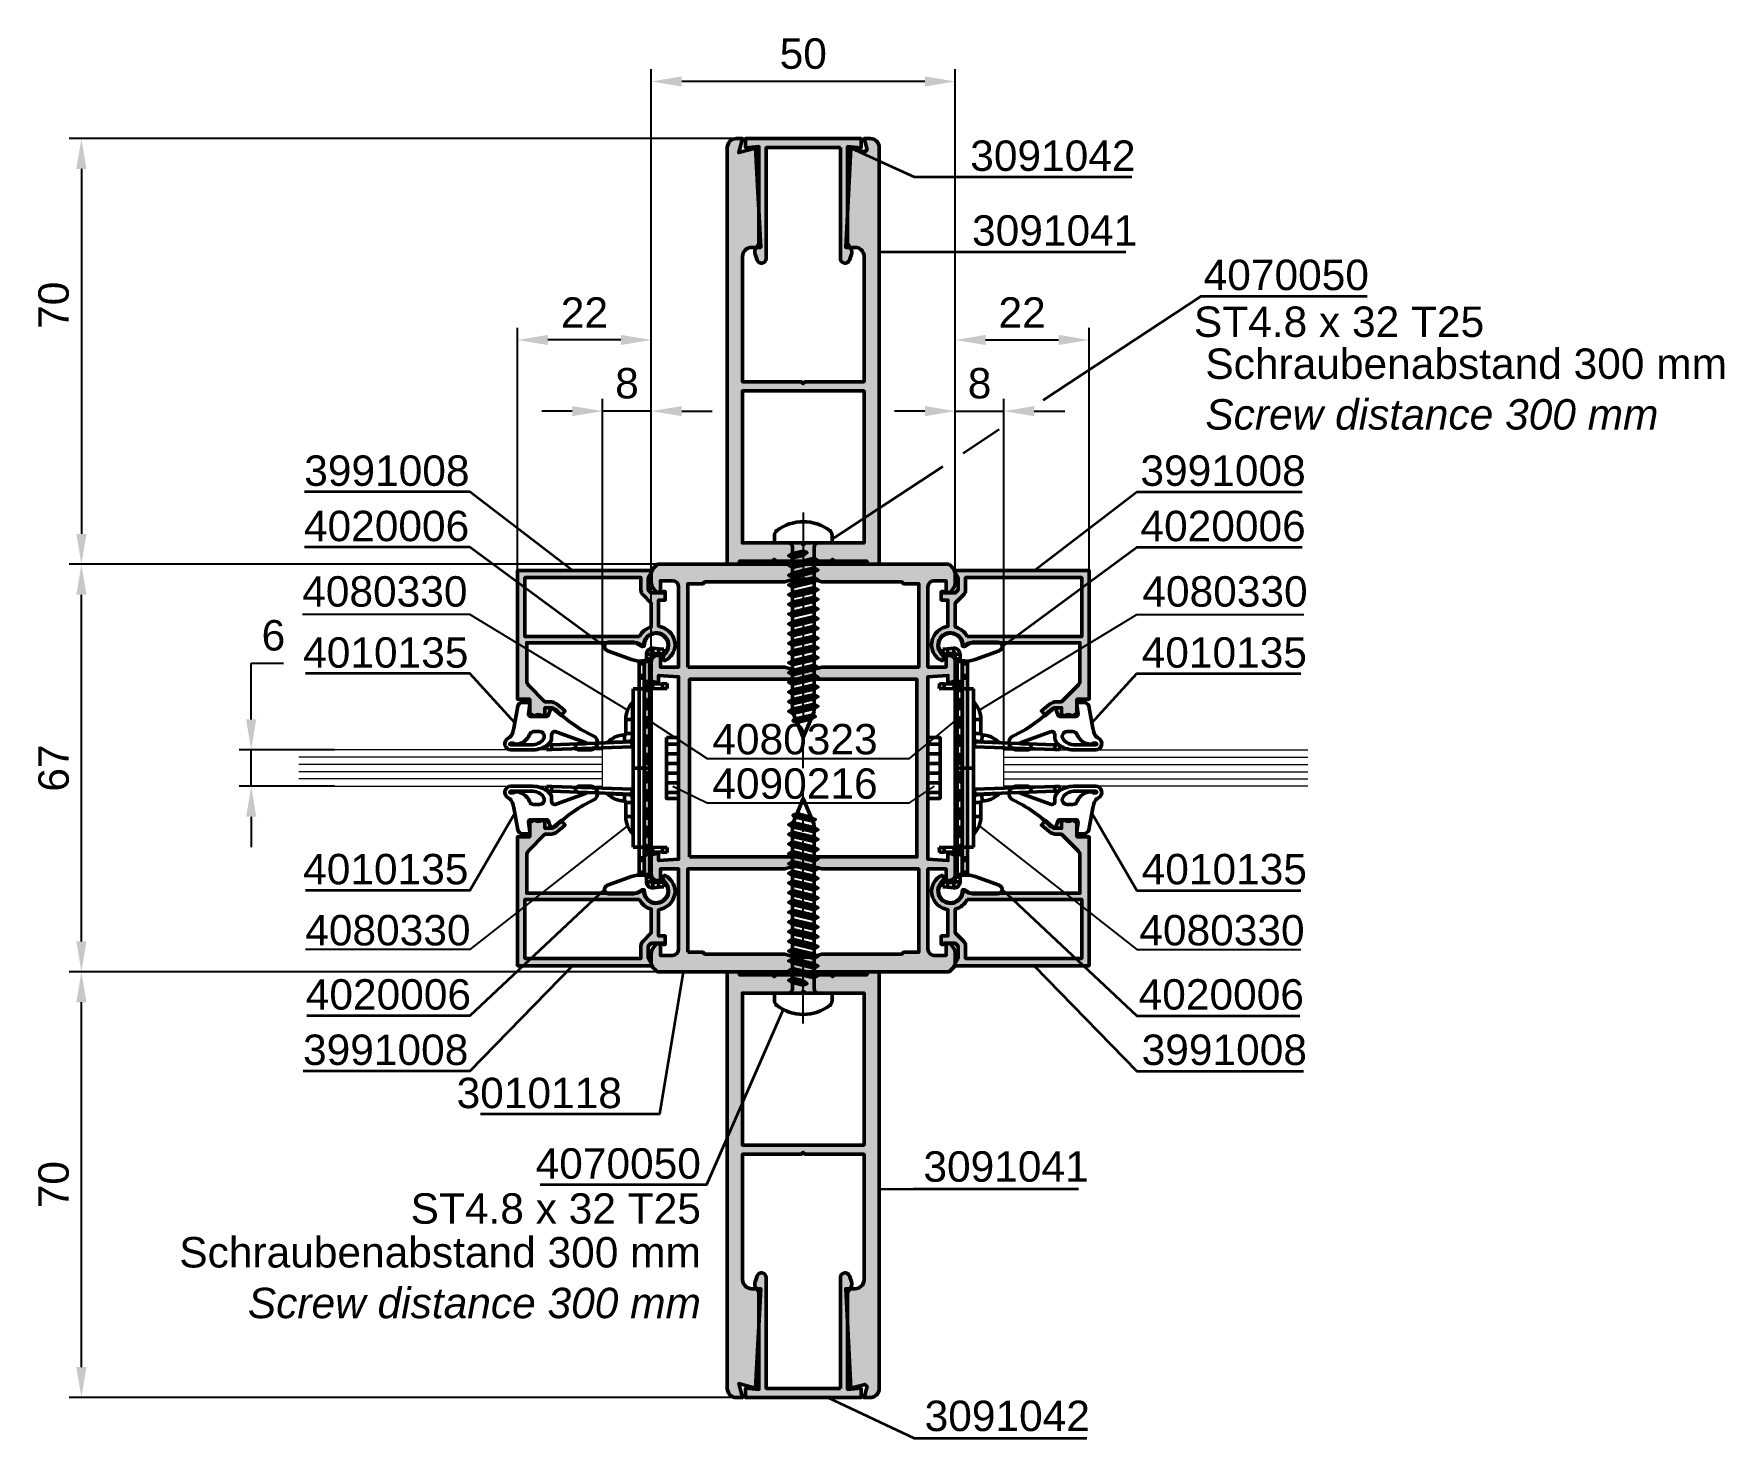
# Model space of a CAD drawing. Header units: millimetres. Extents: x -1 to 277, y 0 to 231.
import ezdxf
from ezdxf.enums import TextEntityAlignment as Align

# ---------------------------------------------------------------- set-up
doc = ezdxf.new("R2010")
doc.units = ezdxf.units.MM
doc.header["$PDMODE"] = 3
doc.header["$PDSIZE"] = -2
doc.linetypes.add('AM_ISO08W050', pattern=[18, 12, -1.5, 3, -1.5])
for name, color, linetype, lineweight in [('AM_0', 7, 'Continuous', 50), ('AM_1', 14, 'Continuous', 50), ('AM_2', 5, 'Continuous', 50), ('AM_5', 3, 'Continuous', 25), ('AM_6', 2, 'Continuous', 35), ('AM_7', 4, 'AM_ISO08W050', 25), ('AM_C', 2, 'Continuous', 50), ('AM_S', 7, 'Continuous', 50), ('Cont3', 70, 'Continuous', 18), ('Docu-AM_8', 1, 'Continuous', 25), ('Shellsafeguard', 2, 'Continuous', 35), ('X_INS_BLOCK', 7, 'Continuous', 20)]:
    doc.layers.add(name, color=color, linetype=linetype, lineweight=lineweight)
doc.styles.add('SBS_Standard', font='arial.ttf')
doc.styles.add('SWISS', font='swiss.ttf')
doc.dimstyles.new('SBS1-1$0', dxfattribs={"dimtxt": 2.5, "dimasz": 2.5, "dimexe": 1, "dimexo": 0, "dimgap": 1, "dimtad": 1, "dimtoh": 1, "dimdsep": 46, "dimtxsty": 'SBS_Standard', "dimcen": 0, "dimclrd": 256, "dimclre": 256, "dimclrt": 30, "dimadec": 1, "dimazin": 2, "dimtp": 0.1, "dimtm": 0.1, "dimtfac": 0.71, "dimtmove": 0, "dimatfit": 3, "dimfxl": 1, "dimlwd": -1, "dimlwe": -1, "dimarcsym": 1})

msp = doc.modelspace()

# ---------------------------------------------------------------- texts
at = {"layer": 'AM_5', "color": 30, "style": 'SWISS'}
for s, p in [('3091042', (153.3057298772231, 208.3627110841298)), ('3091041', (153.6057298772224, 196.0627110841305)), ('3991008', (43.75688857682081, 156.578343516634)), ('3991008', (181.3057298772231, 156.578343516634)), ('4020006', (43.70257764674471, 147.4783435166318)), ('4020006', (181.3057298772231, 147.4783435166318)), ('4080330', (43.42073312229815, 136.7194613713873)), ('4080330', (181.6215187329665, 136.7194613713873)), ('4010135', (43.57386074246762, 126.6783435166326)), ('4010135', (181.5057298772238, 126.6783435166326)), ('4080323', (110.8848727905145, 112.4303325094624)), ('4090216', (110.8848727905145, 105.1303325094632)), ('4010135', (43.57386074246762, 91.06271108413057)), ('4010135', (181.5057298772238, 91.06271108413057)), ('4080330', (43.92073312229815, 81.02159322937587)), ('4080330', (181.1215187329665, 81.02159322937587)), ('4020006', (44.00257764674581, 70.46271108413202)), ('4020006', (181.0057298772238, 70.46271108413202)), ('3991008', (43.55688857682009, 61.36271108412984)), ('3991008', (181.5057298772238, 61.36271108412984)), ('3091041', (145.6057298772224, 42.16821282401361)), ('3091042', (145.8057298772231, 1.168212824013608))]:
    msp.add_text(s, height=5, dxfattribs=at).set_placement(p)
for s, p in [('4070050', (218.8902219101522, 188.7627110841313)), ('ST4.8 x 32 T25', (237.848945603296, 181.0627110841305)), ('3010118', (96.00572987722381, 54.2627110841313)), ('4070050', (109.0057298772238, 42.66271108412911)), ('ST4.8 x 32 T25', (109.0057298772238, 35.2627110841313))]:
    msp.add_text(s, height=5, dxfattribs=at).set_placement(p, align=Align.RIGHT)
at = {"layer": 'AM_5', "color": 30, "char_height": 5, "width": 103.8834941544396, "style": 'SWISS'}
for insert, attachment_point in [((191.9828220459288, 179.1627110841291), 1), ((109.0057298772238, 33.06271108413057), 3)]:
    msp.add_mtext('Schraubenabstand 300 mm\\P{\\fSwis721 BT|b0|i1|c0|p34;Screw distance 300 mm}', dxfattribs=dict(at, insert=insert, attachment_point=attachment_point))

# ---------------------------------------------------------------- blocks, each defined once
blk = doc.blocks.new('B-3010118_docu_wos')
at = {"layer": 'Docu-AM_8'}
h = blk.add_hatch(color=256, dxfattribs=at)
edge = h.paths.add_edge_path()
edge.add_line((-1.03442056940482e-13, 1.000000000000077), (-1.029980715962331e-13, 48.99999999999994))
edge.add_line((-1.029980715962331e-13, 48.99999999999994), (0.9999999999998755, 50.00000000000004))
edge.add_line((0.9999999999998755, 50.00000000000004), (2.89583694396481, 50.00000000000001))
edge.add_arc((2.895836943964784, 47.99999999999913), 2.000000000000874, 45.00000000001671, 89.99999999999932, ccw=False)
edge.add_line((4.310050506338087, 49.41421356237326), (4.712132034355987, 49.0121320343556))
edge.add_line((4.712132034355987, 49.0121320343556), (4.500000000000227, 48.49999999999995))
edge.add_line((4.500000000000227, 48.49999999999995), (2.699999999999051, 48.50000000000001))
edge.add_line((2.699999999999051, 48.50000000000001), (2.700000000000049, 46.4999999999995))
edge.add_arc((3.700000000000047, 46.50000000000001), 0.9999999999999982, 180.0000000000293, 269.9999999999999)
edge.add_line((3.700000000000045, 45.50000000000001), (16.89999999999986, 45.50000000000001))
edge.add_line((16.89999999999986, 45.50000000000001), (16.89999999999986, 48.4999999999995))
edge.add_line((16.89999999999986, 48.4999999999995), (15.00000000000023, 48.50000000000006))
edge.add_line((15.00000000000023, 48.50000000000006), (15.00000000000023, 49.00000000000001))
edge.add_arc((16.00000000000021, 49.00000000000002), 0.9999999999999858, 89.99999999999272, 180.0000000000008, ccw=False)
edge.add_line((16.00000000000034, 50.00000000000001), (19.14886532022875, 49.99999999999982))
edge.add_line((19.14886532022875, 49.99999999999982), (19.58562960134768, 48.80000000000059))
edge.add_line((19.58562960134768, 48.80000000000059), (18.27926256615374, 48.79999999999995))
edge.add_line((18.27926256615374, 48.79999999999995), (18.49999999999974, 45.49999999999981))
edge.add_line((18.49999999999974, 45.49999999999981), (48.50000000000005, 45.50000000000684))
edge.add_line((48.50000000000005, 45.50000000000684), (48.72073743384539, 48.79999999999952))
edge.add_line((48.72073743384539, 48.79999999999952), (47.41437039865118, 48.80000000000012))
edge.add_line((47.41437039865118, 48.80000000000012), (47.8511346797708, 49.99999999999981))
edge.add_line((47.8511346797708, 49.99999999999981), (50.99999999999966, 50.00000000000001))
edge.add_arc((50.99999999999979, 49.00000000000002), 0.9999999999999858, -7.958078640513122e-13, 90.00000000000728, ccw=False)
edge.add_line((51.99999999999977, 49.00000000000001), (51.99999999999977, 48.50000000000006))
edge.add_line((51.99999999999977, 48.50000000000006), (50.10000000000014, 48.4999999999995))
edge.add_line((50.10000000000014, 48.4999999999995), (50.10000000000014, 45.50000000000001))
edge.add_line((50.10000000000014, 45.50000000000001), (63.29999999999995, 45.50000000000001))
edge.add_arc((63.29999999999995, 46.50000000000001), 1, 270, 359.9999999999707)
edge.add_line((64.29999999999995, 46.4999999999995), (64.30000000000095, 48.50000000000001))
edge.add_line((64.30000000000095, 48.50000000000001), (62.49999999999977, 48.49999999999995))
edge.add_line((62.49999999999977, 48.49999999999995), (62.28786796564401, 49.0121320343556))
edge.add_line((62.28786796564401, 49.0121320343556), (62.68994949366191, 49.41421356237326))
edge.add_arc((64.10416305603522, 47.99999999999913), 2.000000000000875, 90.0000000000008, 134.9999999999835, ccw=False)
edge.add_line((64.10416305603519, 50.00000000000001), (65.9999999999999, 50.00000000000001))
edge.add_line((65.9999999999999, 50.00000000000001), (66.99999999999977, 49.00000000000001))
edge.add_line((66.99999999999977, 49.00000000000001), (66.99999999999977, 1.000000000000007))
edge.add_line((66.99999999999977, 1.000000000000009), (65.99999999999991, 6.661338147750939e-16))
edge.add_line((65.99999999999991, 6.38623823671004e-16), (64.10416305603519, 5.329070518200751e-15))
edge.add_arc((64.10416305603522, 2.000000000000877), 2.000000000000871, 225.0000000000165, 269.9999999999992, ccw=False)
edge.add_line((62.68994949366191, 0.5857864376267568), (62.28786796564401, 0.987867965644412))
edge.add_line((62.28786796564401, 0.987867965644412), (62.49999999999977, 1.500000000000062))
edge.add_line((62.49999999999977, 1.500000000000062), (64.30000000000095, 1.500000000000005))
edge.add_line((64.30000000000095, 1.500000000000005), (64.29999999999995, 3.500000000000517))
edge.add_arc((63.29999999999995, 3.500000000000005), 1, 2.931199194436777e-11, 90)
edge.add_line((63.29999999999995, 4.500000000000005), (50.10000000000014, 4.500000000000005))
edge.add_line((50.10000000000014, 4.500000000000005), (50.10000000000014, 1.500000000000515))
edge.add_line((50.10000000000014, 1.500000000000515), (51.99999999999977, 1.499999999999948))
edge.add_line((51.99999999999977, 1.499999999999948), (51.99999999999977, 1.000000000000005))
edge.add_arc((50.99999999999979, 0.9999999999999895), 0.9999999999999858, -90.00000000000728, 9.094947017729282e-13, ccw=False)
edge.add_line((50.99999999999966, 1.998401444325282e-15), (47.8511346797708, 1.998517131957586e-13))
edge.add_line((47.8511346797708, 1.998517131957586e-13), (47.4143703986512, 1.199999999999889))
edge.add_line((47.4143703986512, 1.199999999999889), (48.72073743384539, 1.200000000000492))
edge.add_line((48.72073743384539, 1.200000000000492), (48.50000000000006, 4.49999999999317))
edge.add_line((48.50000000000006, 4.49999999999317), (18.49999999999974, 4.50000000000021))
edge.add_line((18.49999999999974, 4.50000000000021), (18.27926256615374, 1.200000000000069))
edge.add_line((18.27926256615374, 1.200000000000069), (19.58562960134768, 1.199999999999422))
edge.add_line((19.58562960134768, 1.199999999999422), (19.14886532022875, 1.976196983832779e-13))
edge.add_line((19.14886532022875, 1.977224148145708e-13), (16.00000000000034, 1.998401444325282e-15))
edge.add_arc((16.00000000000021, 0.9999999999999895), 0.9999999999999875, 179.9999999999991, 270.00000000000733, ccw=False)
edge.add_line((15.00000000000023, 1.000000000000005), (15.00000000000023, 1.499999999999948))
edge.add_line((15.00000000000023, 1.499999999999948), (16.89999999999987, 1.500000000000515))
edge.add_line((16.89999999999987, 1.500000000000515), (16.89999999999986, 4.500000000000005))
edge.add_line((16.89999999999986, 4.500000000000005), (3.700000000000045, 4.500000000000005))
edge.add_arc((3.700000000000047, 3.500000000000007), 0.9999999999999982, 90.0000000000001, 179.9999999999708)
edge.add_line((2.700000000000049, 3.500000000000517), (2.699999999999051, 1.500000000000005))
edge.add_line((2.699999999999051, 1.500000000000005), (4.500000000000227, 1.500000000000062))
edge.add_line((4.500000000000227, 1.500000000000062), (4.712132034355987, 0.987867965644412))
edge.add_line((4.712132034355987, 0.987867965644412), (4.310050506338087, 0.5857864376267568))
edge.add_arc((2.895836943964784, 2.000000000000877), 2.000000000000871, 270.0000000000007, 314.99999999998346, ccw=False)
edge.add_line((2.89583694396481, 5.329070518200751e-15), (0.9999999999998763, -3.209471837271603e-14))
edge.add_line((0.9999999999998763, -3.209471837271603e-14), (-1.034727858950646e-13, 1.000000000000077))
h.paths.add_polyline_path([(48.10000002715257, 43.70000000000687), (18.89999997284858, 43.69999999999985), (18.89999997284858, 6.300000000000171), (48.10000002715257, 6.299999999993149)], flags=0)
edge = h.paths.add_edge_path(flags=0)
edge.add_line((16.90000020798141, 44.00000000000293), (3.199999999999477, 44.00000000000009))
edge.add_line((3.199999999999477, 44.00000000000009), (3.199999999999547, 41.49999999999988))
edge.add_line((3.199999999999547, 41.49999999999988), (2.899999999999908, 41.2000000000001))
edge.add_line((2.899999999999908, 41.2000000000001), (2.900000000001242, 28.12347523777213))
edge.add_line((2.900000000001242, 28.12347523777213), (2.876190476191719, 28.04910677972994))
edge.add_arc((12.40000000000122, 25.00000000000001), 9.999999999999982, 162.2472098380533, 197.7527901619468)
edge.add_line((2.876190476191724, 21.95089322027006), (2.900000000001244, 21.87652476222787))
edge.add_line((2.900000000001244, 21.87652476222787), (2.900000000000598, 8.800000000000196))
edge.add_line((2.900000000000598, 8.800000000000196), (3.199999999999546, 8.500000000000137))
edge.add_line((3.199999999999546, 8.500000000000137), (3.199999999999477, 5.999999999999932))
edge.add_line((3.199999999999477, 5.999999999999932), (16.90000020797842, 6.000000000000018))
edge.add_line((16.90000020797842, 6.000000000000018), (16.90000020689833, 21.87652476222788))
edge.add_line((16.90000020689833, 21.87652476222788), (16.92380973070785, 21.95089322027007))
edge.add_arc((7.400000206898351, 25), 9.999999999999975, 342.2472098380533, 377.7527901619468)
edge.add_line((16.92380973070784, 28.04910677972996), (16.90000020689832, 28.12347523777214))
edge.add_line((16.90000020689832, 28.12347523777214), (16.90000020798141, 44.00000000000293))
edge = h.paths.add_edge_path(flags=0)
edge.add_line((63.80000000000007, 44.00000000000009), (50.09999979201653, 43.99999999999999))
edge.add_line((50.09999979201653, 43.99999999999999), (50.0999997931026, 28.12347523777213))
edge.add_line((50.0999997931026, 28.12347523777213), (50.07619026929307, 28.04910677972994))
edge.add_arc((59.59999979310258, 25.00000000000001), 9.999999999999988, 162.2472098380533, 197.7527901619468)
edge.add_line((50.07619026929308, 21.95089322027006), (50.0999997931026, 21.87652476222787))
edge.add_line((50.0999997931026, 21.87652476222787), (50.09999979201653, 6.000000000000032))
edge.add_line((50.09999979201653, 6.000000000000031), (63.80000000000007, 5.999999999999932))
edge.add_line((63.80000000000007, 5.999999999999932), (63.8, 8.500000000000139))
edge.add_line((63.8, 8.500000000000139), (64.09999999999964, 8.79999999999992))
edge.add_line((64.09999999999964, 8.79999999999992), (64.09999999999968, 21.87652476222787))
edge.add_line((64.09999999999968, 21.87652476222787), (64.1238095238092, 21.95089322027007))
edge.add_arc((54.59999999999968, 25.00000000000001), 9.999999999999996, 342.2472098380533, 377.7527901619467)
edge.add_line((64.1238095238092, 28.04910677972994), (64.09999999999968, 28.12347523777213))
edge.add_line((64.09999999999968, 28.12347523777213), (64.09999999999964, 41.20000000000012))
edge.add_line((64.09999999999964, 41.20000000000012), (63.8, 41.49999999999988))
edge.add_line((63.8, 41.49999999999988), (63.80000000000007, 44.00000000000009))
at = {"layer": 'AM_S'}
for points in [[(-1.03442056940482e-13, 1.000000000000077), (-1.029980715962331e-13, 48.99999999999994), (0.9999999999998755, 50.00000000000004), (2.89583694396481, 50.00000000000001, -0.1989123673795796), (4.310050506338087, 49.41421356237326), (4.712132034355987, 49.0121320343556), (4.500000000000227, 48.49999999999995), (2.699999999999051, 48.50000000000001), (2.700000000000049, 46.4999999999995, 0.4142135623729452), (3.700000000000045, 45.50000000000001), (16.89999999999986, 45.50000000000001), (16.89999999999986, 48.4999999999995), (15.00000000000023, 48.50000000000006), (15.00000000000023, 49.00000000000001, -0.4142135623731367), (16.00000000000034, 50.00000000000001), (19.14886532022875, 49.99999999999982), (19.58562960134768, 48.80000000000059), (18.27926256615374, 48.79999999999995), (18.49999999999974, 45.49999999999981), (48.50000000000005, 45.50000000000684), (48.72073743384539, 48.79999999999952), (47.41437039865118, 48.80000000000012), (47.8511346797708, 49.99999999999981), (50.99999999999966, 50.00000000000001, -0.4142135623731367), (51.99999999999977, 49.00000000000001), (51.99999999999977, 48.50000000000006), (50.10000000000014, 48.4999999999995), (50.10000000000014, 45.50000000000001), (63.29999999999995, 45.50000000000001, 0.4142135623729452), (64.29999999999995, 46.4999999999995), (64.30000000000095, 48.50000000000001), (62.49999999999977, 48.49999999999995), (62.28786796564401, 49.0121320343556), (62.68994949366191, 49.41421356237326, -0.1989123673795796), (64.10416305603519, 50.00000000000001), (65.9999999999999, 50.00000000000001), (66.99999999999977, 49.00000000000001), (66.99999999999977, 1.000000000000009), (65.99999999999991, 6.38623823671004e-16), (64.10416305603519, 5.329070518200751e-15, -0.1989123673795796), (62.68994949366191, 0.5857864376267568), (62.28786796564401, 0.987867965644412), (62.49999999999977, 1.500000000000062), (64.30000000000095, 1.500000000000005), (64.29999999999995, 3.500000000000517, 0.4142135623729452), (63.29999999999995, 4.500000000000005), (50.10000000000014, 4.500000000000005), (50.10000000000014, 1.500000000000515), (51.99999999999977, 1.499999999999948), (51.99999999999977, 1.000000000000005, -0.4142135623731367), (50.99999999999966, 1.998401444325282e-15), (47.8511346797708, 1.998517131957586e-13), (47.4143703986512, 1.199999999999889), (48.72073743384539, 1.200000000000492), (48.50000000000006, 4.49999999999317), (18.49999999999974, 4.50000000000021), (18.27926256615374, 1.200000000000069), (19.58562960134768, 1.199999999999422), (19.14886532022875, 1.977224148145708e-13), (16.00000000000034, 1.998401444325282e-15, -0.4142135623731367), (15.00000000000023, 1.000000000000005), (15.00000000000023, 1.499999999999948), (16.89999999999987, 1.500000000000515), (16.89999999999986, 4.500000000000005), (3.700000000000045, 4.500000000000005, 0.4142135623729452), (2.700000000000049, 3.500000000000517), (2.699999999999051, 1.500000000000005), (4.500000000000227, 1.500000000000062), (4.712132034355987, 0.987867965644412), (4.310050506338087, 0.5857864376267568, -0.1989123673795796), (2.89583694396481, 5.329070518200751e-15), (0.9999999999998763, -3.209471837271603e-14), (-1.03442056940482e-13, 1.000000000000077, -0.1989123673796147)], [(16.90000020798141, 44.00000000000293), (3.199999999999477, 44.00000000000009), (3.199999999999547, 41.49999999999988), (2.899999999999908, 41.2000000000001), (2.900000000001242, 28.12347523777213), (2.876190476191719, 28.04910677972994, 0.156173761888607), (2.876190476191724, 21.95089322027006), (2.900000000001244, 21.87652476222787), (2.900000000000598, 8.800000000000196), (3.199999999999546, 8.500000000000137), (3.199999999999477, 5.999999999999932), (16.90000020797842, 6.000000000000018), (16.90000020689833, 21.87652476222788), (16.92380973070785, 21.95089322027007, 0.1561737618886073), (16.92380973070784, 28.04910677972996), (16.90000020689832, 28.12347523777214), (16.90000020798141, 44.00000000000293, 0.4142135639635789)], [(48.10000002715257, 43.70000000000687), (18.89999997284858, 43.69999999999985), (18.89999997284858, 6.300000000000171), (48.10000002715257, 6.299999999993149), (48.10000002715257, 43.70000000000687, 0.4142135623731638)], [(63.80000000000007, 44.00000000000009), (50.09999979201653, 43.99999999999999), (50.0999997931026, 28.12347523777213), (50.07619026929307, 28.04910677972994, 0.156173761888607), (50.07619026929308, 21.95089322027006), (50.0999997931026, 21.87652476222787), (50.09999979201653, 6.000000000000031), (63.80000000000007, 5.999999999999932), (63.8, 8.500000000000139), (64.09999999999964, 8.79999999999992), (64.09999999999968, 21.87652476222787), (64.1238095238092, 21.95089322027007, 0.1561737618886064), (64.1238095238092, 28.04910677972994), (64.09999999999968, 28.12347523777213), (64.09999999999964, 41.20000000000012), (63.8, 41.49999999999988), (63.80000000000007, 44.00000000000009, 0.414213562373428)]]:
    blk.add_lwpolyline(points, format="xyb", close=True, dxfattribs=at)
blk = doc.blocks.new('B-3991008_docu_wos')
at = {"layer": 'Docu-AM_8'}
h = blk.add_hatch(color=256, dxfattribs=at)
edge = h.paths.add_edge_path()
edge.add_line((-11.89999999999996, 2.203115392854691), (-12.48361182593791, 1.192270058432068))
edge.add_line((-12.48361182593791, 1.192270058432068), (-12.03999999999996, 1.132588937151354))
edge.add_arc((-12.29999999999995, -0.8000000000000375), 1.949999999999984, -133.4080127777193, 82.33774433923429, ccw=False)
edge.add_line((-13.64001877441193, -2.216633221487996), (-14.47321452147776, -1.828107663889092))
edge.add_line((-14.47321452147776, -1.828107663889092), (-14.8688738196423, -2.23306716015211))
edge.add_arc((-12.18013562322083, -0.902395558627594), 2.999999999999932, 206.3310657647786, 267.7101380083817)
edge.add_arc((-12.29999999999991, -0.7999999999999797), 3.100000000000013, 269.9999888791808, 345.5224878140693)
edge.add_line((-9.29843790668916, -1.575000000000024), (-9.201613323033987, -1.200000000000034))
edge.add_line((-9.201613323033987, -1.200000000000034), (-4.899999999999963, -1.200000000000024))
edge.add_line((-4.899999999999963, -1.200000000000024), (-4.899999999999988, -2.3))
edge.add_line((-4.899999999999988, -2.3), (-3.5, -2.300000000000026))
edge.add_line((-3.5, -2.300000000000026), (-3.5, -1.90000000000007))
edge.add_line((-3.5, -1.90000000000007), (-3.69999999999996, -1.90000000000007))
edge.add_line((-3.69999999999996, -1.90000000000007), (-3.69999999999996, 2.131628207280301e-14))
edge.add_line((-3.69999999999996, 2.131628207280301e-14), (-3.19999999999996, 0.5000000000000213))
edge.add_line((-3.19999999999996, 0.5000000000000213), (-1.246410161513722, 0.5000000000000213))
edge.add_line((-1.246410161513722, 0.5000000000000213), (0, -0.2196152422706432))
edge.add_line((-1.035751345774633e-16, -0.2196152422706432), (3.061616997868395e-17, 22.00000000000001))
edge.add_line((3.061616997868395e-17, 22.00000000000001), (-21.20000005166107, 22.00000000000036))
edge.add_line((-21.20000005166107, 22.00000000000036), (-21.19999970891076, 20.00000000000001))
edge.add_line((-21.19999970891076, 20.00000000000001), (-23.50000034275029, 20.00000000000001))
edge.add_line((-23.50000034275029, 20.00000000000001), (-23.90397134275074, 19.20536999999998))
edge.add_arc((-24.71191408617337, 18.61610855630205), 1.000000262839087, -38.88618498072577, 36.104604522801424, ccw=False)
edge.add_line((-23.93351934275081, 17.98833299999998), (-23.70000134275062, 17.49999999999999))
edge.add_line((-23.70000134275062, 17.49999999999999), (-22.6, 17.49999999999999))
edge.add_line((-22.6, 17.49999999999999), (-22.6, 16.35044140847464))
edge.add_line((-22.6, 16.35044140847464), (-23.88302331593942, 14.82139397750241))
edge.add_line((-23.88302331593942, 14.82139397750241), (-23.11697834275067, 14.17860699999998))
edge.add_line((-23.11697834275067, 14.17860699999998), (-22.06791234275035, 15.42883599999997))
edge.add_arc((-23.60000193702863, 16.71441338904894), 2.000001937031503, 319.9999654235025, 359.9999029109925)
edge.add_line((-21.6, 16.71440999999997), (-21.6, 17.49999999999999))
edge.add_line((-21.6, 17.49999999999999), (-18.89289356156398, 20.20710678118659))
edge.add_arc((-18.18560741532434, 19.49973156122806), 1.00031664710426, 89.43748814388391, 134.9963923888267, ccw=False)
edge.add_line((-18.17578678037764, 20.49999999999994), (-11.89999999999996, 20.49999999999994))
edge.add_line((-11.89999999999996, 20.49999999999994), (-11.89999999999996, 2.203115392854691))
edge = h.paths.add_edge_path(flags=16)
edge.add_arc((-12.29999999999995, -0.800000000000034), 3.100000000000001, 14.955248316643974, 63.15278667399599, ccw=False)
edge.add_line((-9.30500417362557, 3.404394821604484e-17), (-5.397056274847699, 0))
edge.add_line((-5.397056274847699, 0), (-3.989949493661136, 1.40710678118657))
edge.add_arc((-3.282842712474586, 0.7000000000000242), 0.9999999999999999, 90, 135.0000000000001, ccw=False)
edge.add_line((-3.282842712474587, 1.700000000000024), (-1.199999999999996, 1.700000000000025))
edge.add_line((-1.199999999999996, 1.700000000000025), (-1.199999999999996, 20.8))
edge.add_line((-1.199999999999996, 20.8), (-10.89999999999996, 20.79999999999998))
edge.add_line((-10.89999999999996, 20.79999999999998), (-10.89999999999996, 1.965863337187841))
at = {"layer": 'AM_S'}
for points in [[(-11.89999999999996, 2.203115392854691), (-12.48361182593791, 1.192270058432068), (-12.03999999999996, 1.132588937151354, -1.373175899358104), (-13.64001877441193, -2.216633221487996), (-14.47321452147776, -1.828107663889092), (-14.8688738196423, -2.23306716015211, 0.2744090491249453), (-12.30000060169414, -3.899999999999935, 0.3419987673188581), (-9.29843790668916, -1.575000000000024), (-9.201613323033987, -1.200000000000034), (-4.899999999999963, -1.200000000000024), (-4.899999999999988, -2.3), (-3.5, -2.300000000000026), (-3.5, -1.90000000000007), (-3.69999999999996, -1.90000000000007), (-3.69999999999996, 2.131628207280301e-14), (-3.19999999999996, 0.5000000000000213), (-1.246410161513722, 0.5000000000000213), (-1.035751345774633e-16, -0.2196152422706432), (3.061616997868395e-17, 22.00000000000001), (-21.20000005166107, 22.00000000000036), (-21.19999970891076, 20.00000000000001), (-23.50000034275029, 20.00000000000001), (-23.90397134275074, 19.20536999999998, -0.3394094402287316), (-23.93351934275081, 17.98833299999998), (-23.70000134275062, 17.49999999999999), (-22.6, 17.49999999999999), (-22.6, 16.35044140847464), (-23.88302331593942, 14.82139397750241), (-23.11697834275067, 14.17860699999998), (-22.06791234275035, 15.42883599999997, 0.1763266994656899), (-21.6, 16.71440999999997), (-21.6, 17.49999999999999), (-18.89289356156398, 20.20710678118659, -0.2014487717177971), (-18.17578678037764, 20.49999999999994), (-11.89999999999996, 20.49999999999994), (-11.89999999999996, 2.203115392854691)], [(-10.89999999999996, 1.965863337187841, -0.2134575926161353), (-9.30500417362557, 3.404394821604484e-17), (-5.397056274847699, 0), (-3.989949493661136, 1.40710678118657, -0.1989123673796585), (-3.282842712474587, 1.700000000000024), (-1.199999999999996, 1.700000000000025), (-1.199999999999996, 20.8), (-10.89999999999996, 20.79999999999998), (-10.89999999999996, 1.965863337187841)]]:
    blk.add_lwpolyline(points, format="xyb", close=True, dxfattribs=at)
blk = doc.blocks.new('B-4020006_docu_wos')
at = {"layer": 'AM_C'}
blk.add_lwpolyline([(0.5, 3.550000000000182), (-0.1928699384586139, 2.349914063552205, 0.580267303063473), (-0.01791687035046152, 2.049921702348001, -1.597324648268597), (-1.600000000000023, -1.281600561797859), (-1.600000000000023, -0.1248711305961479), (-2.067384683690022, 0.6846628882340156, -0.2216946626429356), (-2.362053551695908, 4.05274346153692), (-0.9185231964214609, 8.018810516950907, -0.8390996311772809), (0.5, 7.768686604660616), (0.5, 5.248306118210166)], format="xyb", close=True, dxfattribs=at)
blk = doc.blocks.new('4010135')
at = {"layer": 'AM_C'}
for points in [[(-2.238378287470823, 2.63018659275167), (-2.899827065722775, 2.776847363241359, -0.2233698971046997), (-3.91000535953458, 3.557272837915662, 0.7874867761901465), (-5.799999042576474, 3.101127869273114), (-5.799999042576474, -0.5338721307271044, 0.1717144022899822), (-4.909920539694667, -3.05002221356699), (-4.585265428278717, -3.342342988888049, 0.1853390449315336), (-3.916134821919741, -3.59919816341062), (-3.332374941592889, -3.59919816341062, -0.6370702610958396), (-2.924551200306723, -4.473778998946727), (-4.626739426734957, -9.158497155736768, -0.1434314828787488), (-4.726565439902515, -9.29442728005506, -0.1766695628238609), (-4.797464884757574, -9.101452799266553), (-4.800001650218292, -8.02818405495509, 1.000000000820413), (-5.799998856955199, -8.030547636665688), (-5.795126208430702, -10.09209469101552, 0.7295156890778255), (-3.556599913297532, -10.54881831806779, -0.08839701829080437), (0.7866792923286994, -4.297179668864374, 0.03355641422639791), (1.052749361146425, -3.881230703025722, 0.4801675432281971), (0.9026062269751947, -3.437712727010876), (-0.1684038446876457, -3.047896940326609, -0.3152987891044773), (-0.2999998160225914, -2.85995841616932), (-0.2999998160225914, -0.09999992381108314, -0.4496975790873204), (0.03579866476366078, 0.1978565328472541), (1.664201703191338, 0.002143619529306307, 0.4496975793339012), (2.000000183977363, 0.3000000761885531), (2.000000183977363, 1.172823576364863, 0.348859483845986), (1.380950757747542, 1.952090468932511), (-2.238378287470823, 2.63018659275167)], [(-3.309999042576692, 0.04712786927302659, -0.309238000224717), (-2.799999042576474, -0.698872130727068), (-2.799999042576474, -1.598872130727614, -0.6390370000000004), (-4.117999042576685, -2.208872130727286, -0.2202290002150513), (-4.999999042576519, -0.3028721307273372), (-4.999999042576519, 3.151127869272386, -0.9999999999999999), (-4.699999042576565, 3.151127869272386), (-4.699999042576565, 2.784127869273107, -0.3178370002258206), (-4.89999904257661, 2.50112786927275), (-4.902999042576539, 2.37612786927275, 0.3092369999999997), (-3.309999042576692, 0.04712786927302659)]]:
    blk.add_lwpolyline(points, format="xyb", close=True, dxfattribs=at)
blk = doc.blocks.new('4080323_Side')
at = {"layer": 'AM_C'}
for p, q in [((-0.8000000000047294, 36.0000000000009), (-0.8000000000047294, 37.20000000000072)), ((-5.456968210637569e-12, 37.20000000000072), (-0.8000000000047294, 37.20000000000072)), ((-5.456968210637569e-12, 36.0000000000009), (-5.456968210637569e-12, 37.20000000000072)), ((0.2174311485450744, 37.39923893961895), (0.2871557427424705, 38.19619469809276)), ((1.195433637705719, 37.31367480891731), (0.2174311485450744, 37.39923893961895)), ((0.2871557427424705, 38.19619469809276), (1.265158231903115, 38.11063056739112)), ((1.195433637705719, 37.31367480891731), (1.265158231903115, 38.11063056739112)), ((1.195433637705719, 37.31367480891731), (1.992389396178623, 37.24395021471991)), ((2.06211399037602, 38.04090597319281), (1.265158231903115, 38.11063056739112)), ((2.06211399037602, 38.04090597319281), (1.992389396178623, 37.24395021471991)), ((-2, 36.0000000000009), (-2, 35.61159660434259)), ((-2, 36.0000000000009), (-1.200000000000728, 36.0000000000009)), ((-2, 34.0000000000009), (-2, 35.61159660434259)), ((-1.200000000000728, 35.61159660434259), (-2, 35.61159660434259)), ((-2, 33.6900094323837), (-2, 34.0000000000009)), ((-2, 33.6900094323837), (-2, 33.27841282804183)), ((-2, 33.6900094323837), (-1.199999999998909, 33.6900094323837)), ((-1.141421356238425, 36.0000000000009), (-1.200000000000728, 36.0000000000009)), ((-1.200000000000728, 35.61159660434259), (-1.200000000000728, 36.0000000000009)), ((-1.200000000000728, 35.61159660434259), (-1.199999999998909, 33.6900094323837)), ((-1.199999999998909, 33.27841282804183), (-1.199999999998909, 33.6900094323837)), ((-1.141421356238425, 32.7500000000009), (-1.141421356238425, 36.0000000000009)), ((-0.2928932188151521, 36.0000000000009), (-1.141421356238425, 36.0000000000009)), ((-0.2928932188151521, 32.45000000000072), (-0.2928932188151521, 36.0000000000009)), ((-0.2928932188151521, 36.0000000000009), (-1.818989403545856e-12, 36.0000000000009)), ((-1.818989403545856e-12, 1.000000000000909), (-1.818989403545856e-12, 36.0000000000009)), ((-2, 31.5000000000009), (-2, 33.27841282804183)), ((-1.199999999998909, 33.27841282804183), (-2, 33.27841282804183)), ((-2, 1.000000000000909), (-2, 31.5000000000009)), ((-1.199999999998909, 33.27841282804183), (-1.199999999998909, 3.721587171959072)), ((-1.141421356238425, 32.7500000000009), (-1.200000000000728, 32.7500000000009)), ((-1.200000000000728, 31.2500000000009), (-1.141421356238425, 31.2500000000009)), ((-0.7171572875267884, 32.7500000000009), (-1.141421356238425, 32.7500000000009)), ((-1.141421356238425, 29.7500000000009), (-1.141421356238425, 31.2500000000009)), ((-1.141421356238425, 31.2500000000009), (-0.7171572875267884, 31.2500000000009)), ((-0.8585786437652132, 32.45000000000072), (-0.2928932188151521, 32.45000000000072)), ((-0.8585786437652132, 32.45000000000072), (-0.8585786437652132, 31.55000000000108)), ((-0.2928932188151521, 31.55000000000108), (-0.8585786437652132, 31.55000000000108)), ((-0.2928932188151521, 29.45000000000072), (-0.2928932188151521, 31.55000000000108)), ((0.2069798993361474, 32.30012183459711), (1.798903488628639, 32.35571303130745)), ((0.2348994966978353, 31.50060917298196), (0.2069798993361474, 32.30012183459711)), ((0.2348994966978353, 31.50060917298196), (1.826823085992146, 31.55620036969139)), ((2.598416150243793, 32.38363262866914), (1.798903488628639, 32.35571303130745)), ((1.826823085992146, 31.55620036969139), (1.798903488628639, 32.35571303130745)), ((1.826823085992146, 31.55620036969139), (2.626335747605481, 31.58411996705399)), ((2.598416150243793, 32.38363262866914), (2.626335747605481, 31.58411996705399)), ((-1.141421356238425, 29.7500000000009), (-1.200000000000728, 29.7500000000009)), ((-1.200000000000728, 28.2500000000009), (-1.141421356238425, 28.2500000000009)), ((-0.7171572875267884, 29.7500000000009), (-1.141421356238425, 29.7500000000009)), ((-1.141421356238425, 26.7500000000009), (-1.141421356238425, 28.2500000000009)), ((-1.141421356238425, 28.2500000000009), (-0.7171572875267884, 28.2500000000009)), ((-0.8585786437652132, 29.45000000000072), (-0.2928932188151521, 29.45000000000072)), ((-0.8585786437652132, 29.45000000000072), (-0.8585786437652132, 28.55000000000108)), ((-0.2928932188151521, 28.55000000000108), (-0.8585786437652132, 28.55000000000108)), ((-0.2928932188151521, 26.45000000000072), (-0.2928932188151521, 28.55000000000108)), ((-1.141421356238425, 26.7500000000009), (-1.200000000000728, 26.7500000000009)), ((-1.200000000000728, 25.2500000000009), (-1.141421356238425, 25.2500000000009)), ((-0.7171572875267884, 26.7500000000009), (-1.141421356238425, 26.7500000000009)), ((-1.141421356238425, 23.7500000000009), (-1.141421356238425, 25.2500000000009)), ((-1.141421356238425, 25.2500000000009), (-0.7171572875267884, 25.2500000000009)), ((-0.8585786437652132, 26.45000000000072), (-0.2928932188151521, 26.45000000000072)), ((-0.8585786437652132, 26.45000000000072), (-0.8585786437652132, 25.55000000000017)), ((-0.2928932188151521, 25.55000000000108), (-0.8585786437652132, 25.55000000000017)), ((-0.2928932188151521, 23.45000000000072), (-0.2928932188151521, 25.55000000000108)), ((-1.141421356238425, 23.7500000000009), (-1.200000000000728, 23.7500000000009)), ((-1.200000000000728, 22.2500000000009), (-1.141421356238425, 22.2500000000009)), ((-0.7171572875267884, 23.7500000000009), (-1.141421356238425, 23.7500000000009)), ((-1.141421356238425, 20.7500000000009), (-1.141421356238425, 22.2500000000009)), ((-1.141421356238425, 22.2500000000009), (-0.7171572875267884, 22.2500000000009)), ((-0.8585786437652132, 23.45000000000072), (-0.2928932188151521, 23.45000000000072)), ((-0.8585786437652132, 23.45000000000072), (-0.8585786437652132, 22.55000000000017)), ((-0.2928932188151521, 22.55000000000108), (-0.8585786437652132, 22.55000000000017)), ((-0.2928932188151521, 20.45000000000072), (-0.2928932188151521, 22.55000000000108)), ((-1.141421356238425, 20.7500000000009), (-1.200000000000728, 20.7500000000009)), ((-0.7171572875267884, 20.7500000000009), (-1.141421356238425, 20.7500000000009)), ((-0.8585786437652132, 20.45000000000072), (-0.2928932188151521, 20.45000000000072)), ((-0.8585786437652132, 20.45000000000072), (-0.8585786437652132, 19.55000000000017)), ((-0.2928932188151521, 19.55000000000108), (-0.8585786437652132, 19.55000000000017)), ((-0.2928932188151521, 17.45000000000072), (-0.2928932188151521, 19.55000000000108)), ((-1.200000000000728, 19.2500000000009), (-1.141421356238425, 19.2500000000009)), ((-1.141421356238425, 17.7500000000009), (-1.200000000000728, 17.7500000000009)), ((-1.141421356238425, 17.7500000000009), (-1.141421356238425, 19.2500000000009)), ((-1.141421356238425, 19.2500000000009), (-0.7171572875267884, 19.2500000000009)), ((-0.7171572875267884, 17.7500000000009), (-1.141421356238425, 17.7500000000009)), ((-0.8585786437652132, 17.45000000000072), (-0.2928932188151521, 17.45000000000072)), ((-0.8585786437652132, 17.45000000000072), (-0.8585786437652132, 16.55000000000017)), ((-1.200000000000728, 16.2500000000009), (-1.141421356238425, 16.2500000000009)), ((-1.141421356238425, 14.7500000000009), (-1.200000000000728, 14.7500000000009)), ((-1.141421356238425, 14.7500000000009), (-1.141421356238425, 16.2500000000009)), ((-1.141421356238425, 16.2500000000009), (-0.7171572875267884, 16.2500000000009)), ((-0.7171572875267884, 14.7500000000009), (-1.141421356238425, 14.7500000000009)), ((-0.2928932188151521, 16.55000000000108), (-0.8585786437652132, 16.55000000000017)), ((-0.8585786437652132, 14.45000000000072), (-0.2928932188151521, 14.45000000000072)), ((-0.8585786437652132, 14.45000000000072), (-0.8585786437652132, 13.55000000000017)), ((-0.2928932188151521, 14.45000000000072), (-0.2928932188151521, 16.55000000000108)), ((-1.200000000000728, 13.2500000000009), (-1.141421356238425, 13.2500000000009)), ((-1.141421356238425, 11.75000000000091), (-1.200000000000728, 11.75000000000091)), ((-1.141421356238425, 11.75000000000091), (-1.141421356238425, 13.2500000000009)), ((-1.141421356238425, 13.2500000000009), (-0.7171572875267884, 13.2500000000009)), ((-0.7171572875267884, 11.75000000000091), (-1.141421356238425, 11.75000000000091)), ((-0.2928932188151521, 13.55000000000108), (-0.8585786437652132, 13.55000000000017)), ((-0.8585786437652132, 11.45000000000073), (-0.2928932188151521, 11.45000000000073)), ((-0.8585786437652132, 11.45000000000073), (-0.8585786437652132, 10.55000000000018)), ((-0.2928932188151521, 11.45000000000073), (-0.2928932188151521, 13.55000000000108)), ((-1.200000000000728, 10.25000000000091), (-1.141421356238425, 10.25000000000091)), ((-1.141421356238425, 8.75000000000091), (-1.200000000000728, 8.75000000000091)), ((-1.141421356238425, 8.75000000000091), (-1.141421356238425, 10.25000000000091)), ((-1.141421356238425, 10.25000000000091), (-0.7171572875267884, 10.25000000000091)), ((-0.7171572875267884, 8.75000000000091), (-1.141421356238425, 8.75000000000091)), ((-0.2928932188151521, 10.55000000000109), (-0.8585786437652132, 10.55000000000018)), ((-0.8585786437652132, 8.450000000000728), (-0.2928932188151521, 8.450000000000728)), ((-0.8585786437652132, 8.450000000000728), (-0.8585786437652132, 7.550000000000182)), ((-0.2928932188151521, 8.450000000000728), (-0.2928932188151521, 10.55000000000109)), ((-1.200000000000728, 7.250000000000909), (-1.141421356238425, 7.250000000000909)), ((-1.141421356238425, 5.750000000000909), (-1.200000000000728, 5.750000000000909)), ((-1.141421356238425, 5.750000000000909), (-1.141421356238425, 7.250000000000909)), ((-1.141421356238425, 7.250000000000909), (-0.7171572875267884, 7.250000000000909)), ((-0.7171572875267884, 5.750000000000909), (-1.141421356238425, 5.750000000000909)), ((-0.2928932188151521, 7.550000000001091), (-0.8585786437652132, 7.550000000000182)), ((-0.2928932188151521, 5.450000000000728), (-0.2928932188151521, 7.550000000001091)), ((-2, 3.721587171959072), (-1.199999999998909, 3.721587171959072)), ((-1.199999999998909, 3.309990567618115), (-2, 3.309990567618115)), ((-2, 1.388403395659225), (-2, 3.000000000000909)), ((-1.200000000000728, 4.250000000000909), (-1.141421356238425, 4.250000000000909)), ((-1.199999999998909, 3.309990567618115), (-1.199999999998909, 3.721587171959072)), ((-1.199999999998909, 3.309990567618115), (-1.200000000000728, 1.388403395659225)), ((-1.141421356238425, 1.000000000000909), (-1.141421356238425, 4.250000000000909)), ((-1.141421356238425, 4.250000000000909), (-0.7171572875267884, 4.250000000000909)), ((-0.8585786437652132, 5.450000000000728), (-0.2928932188151521, 5.450000000000728)), ((-0.8585786437652132, 5.450000000000728), (-0.8585786437652132, 4.550000000000182)), ((-0.2928932188151521, 4.550000000001091), (-0.8585786437652132, 4.550000000000182)), ((-0.2928932188151521, 1.000000000000909), (-0.2928932188151521, 4.550000000001091)), ((0.2348994966978353, 5.499390827019852), (0.2069798993361474, 4.699878165404698)), ((0.2069798993361474, 4.699878165404698), (1.798903488628639, 4.64428696869436)), ((0.2348994966978353, 5.499390827019852), (1.826823085992146, 5.443799630309513)), ((1.798903488628639, 4.64428696869436), (1.826823085992146, 5.443799630309513)), ((1.798903488628639, 4.64428696869436), (2.598416150243793, 4.616367371332672)), ((2.626335747605481, 5.415880032947825), (1.826823085992146, 5.443799630309513)), ((2.626335747605481, 5.415880032947825), (2.598416150243793, 4.616367371332672)), ((-2, 1.388403395659225), (-1.200000000000728, 1.388403395659225)), ((-2, 1.388403395659225), (-2, 1.000000000000909)), ((-1.200000000000728, 1.000000000000909), (-2, 1.000000000000909)), ((-1.200000000000728, 1.000000000000909), (-1.200000000000728, 1.388403395659225)), ((-1.141421356238425, 1.000000000000909), (-1.200000000000728, 1.000000000000909)), ((-0.2928932188151521, 1.000000000000909), (-1.141421356238425, 1.000000000000909)), ((-0.8000000000047294, -0.1999999999989086), (-0.8000000000047294, 1.000000000000909)), ((-0.2928932188151521, 1.000000000000909), (-1.818989403545856e-12, 1.000000000000909)), ((-5.456968210637569e-12, -0.1999999999989086), (-5.456968210637569e-12, 1.000000000000909)), ((-5.456968210637569e-12, -0.1999999999989086), (-0.8000000000047294, -0.1999999999989086)), ((0.2174311485450744, -0.3992389396180442), (1.195433637705719, -0.3136748089154935)), ((0.2871557427424705, -1.196194698090949), (0.2174311485450744, -0.3992389396180442)), ((0.2871557427424705, -1.196194698090949), (1.265158231903115, -1.110630567389308)), ((1.992389396178623, -0.2439502147180974), (1.195433637705719, -0.3136748089154935)), ((1.265158231903115, -1.110630567389308), (1.195433637705719, -0.3136748089154935)), ((1.265158231903115, -1.110630567389308), (2.06211399037602, -1.040905973191002)), ((1.992389396178623, -0.2439502147180974), (2.06211399037602, -1.040905973191002))]:
    blk.add_line(p, q, dxfattribs=at)
for centre, radius, start, end in [((0.1999999999952706, 37.20000000000072), 1.000000000000002, 85.00000000002635, 180), ((0.1999999999952706, 37.20000000000072), 0.2, 85.00000000002635, 180), ((1.999999999996362, 30.0000000000009), 4, 138.7121682483362, 143.1301023542335), ((0.1999999999952706, 32.5000000000009), 0.1999999999999984, 180, 272.0000000000036), ((0.1999999999952706, 32.5000000000009), 0.999999999999907, 258.463040967142, 272.0000000000036), ((1.999999999996362, 7.000000000000909), 4, 216.8698976457665, 221.2878317516638), ((0.1999999999952706, 4.500000000000909), 0.9999999999999468, 87.99999999999635, 101.536959032858), ((0.1999999999952706, 4.500000000000909), 0.2000000000000013, 87.99999999999635, 180), ((0.1999999999952706, -0.1999999999989086), 1.000000000000001, 180, 274.9999999999736), ((0.1999999999952706, -0.1999999999989086), 0.2000000000000013, 180, 274.9999999999736)]:
    blk.add_arc(centre, radius, start, end, dxfattribs=at)
at = {"layer": 'AM_C', "extrusion": (0, 0, -1)}
for centre, major_axis, ratio, start_param, end_param in [((-1.28284271247685, 32.0000000000009), (-2.534661140423152e-13, -0.749999999999799), 0.7071067811862697, 3.298444740510635, 4.06888787159089), ((-1.28284271247685, 32.0000000000009), (7.701935520414001e-13, -0.7499999999999809), 0.7071067811857435, -0.9272952180007911, -0.1568520869199472), ((-1.28284271247685, 32.0000000000009), (-1.212792741750837e-16, -0.7499999999995041), 0.7071067811868313, 4.068887871590833, 5.355890089178546), ((-0.7171572875267884, 32.0000000000009), (3.660658749550008e-13, -0.75), 0.7071067811864619, 3.141592653590484, 4.068887871592054), ((-0.7171572875267884, 32.0000000000009), (-6.071630840266565e-13, -0.7499999999999999), 0.7071067811867834, -0.9272952180021086, -1.144861982993461e-12), ((-1.28284271247685, 29.0000000000009), (-2.534661140423152e-13, -0.749999999999799), 0.7071067811862697, 3.298444740510635, 4.06888787159089), ((-1.28284271247685, 29.0000000000009), (1.073750272409209e-12, -0.7499999999999926), 0.7071067811859535, -0.9272952180005167, -0.1568520869197594), ((-1.28284271247685, 29.0000000000009), (-1.212792741750837e-16, -0.7499999999995041), 0.7071067811868313, 4.068887871590833, 5.355890089178546), ((-0.7171572875267884, 29.0000000000009), (3.660658749550008e-13, -0.75), 0.7071067811864619, 3.141592653590484, 4.068887871592054), ((-0.7171572875267884, 29.0000000000009), (-6.071630840266565e-13, -0.7499999999999999), 0.7071067811867834, -0.9272952180021086, -1.144861982993461e-12), ((-1.28284271247685, 26.0000000000009), (-5.579065512094819e-13, -0.7499999999998107), 0.7071067811864794, 3.298444740510447, 4.068887871590614), ((-1.28284271247685, 26.0000000000009), (6.002043135432762e-13, -0.7500000000000346), 0.7071067811863297, -0.9272952180006261, -0.1568520869205594), ((-1.28284271247685, 26.0000000000009), (-1.212792741750837e-16, -0.7499999999995041), 0.7071067811868313, 4.068887871590833, 5.355890089178546), ((-0.7171572875267884, 26.0000000000009), (-8.862760608306035e-14, -0.75), 0.7071067811858556, 3.141592653589626, 4.068887871591625), ((-0.7171572875267884, 26.0000000000009), (-1.521628809706501e-13, -0.75), 0.707106781186177, -0.9272952180016796, -2.871036741680655e-13), ((-1.28284271247685, 23.0000000000009), (-5.579065512094819e-13, -0.7499999999998107), 0.7071067811864794, 3.298444740510447, 4.068887871590614), ((-1.28284271247685, 23.0000000000009), (1.073750272409209e-12, -0.7499999999999926), 0.7071067811859535, -0.9272952180005167, -0.1568520869197594), ((-1.28284271247685, 23.0000000000009), (-1.212792741750837e-16, -0.7499999999995041), 0.7071067811868313, 4.068887871590833, 5.355890089178546), ((-0.7171572875267884, 23.0000000000009), (-8.849615379002989e-14, -0.7499999999999999), 0.7071067811858558, 3.141592653589198, 4.068887871591624), ((-0.7171572875267884, 23.0000000000009), (-1.521628809706501e-13, -0.75), 0.707106781186177, -0.9272952180016796, -2.871036741680655e-13), ((-1.28284271247685, 20.0000000000009), (-5.579065512094819e-13, -0.7499999999998107), 0.7071067811864794, 3.298444740510447, 4.068887871590614), ((-1.28284271247685, 20.0000000000009), (6.002043135432762e-13, -0.7500000000000346), 0.7071067811863297, -0.9272952180006261, -0.1568520869205594), ((-1.28284271247685, 20.0000000000009), (-1.212792741750837e-16, -0.7499999999995041), 0.7071067811868313, 4.068887871590833, 5.355890089178546), ((-0.7171572875267884, 20.0000000000009), (-8.849615379002989e-14, -0.7499999999999999), 0.7071067811858558, 3.141592653589198, 4.068887871591624), ((-0.7171572875267884, 20.0000000000009), (1.356558901727072e-12, -0.75), 0.7071067811858015, -0.9272952180002573, 2.557953848736361e-12), ((-1.28284271247685, 17.0000000000009), (-5.579065512094819e-13, -0.7499999999998107), 0.7071067811864794, 3.298444740510447, 4.068887871590614), ((-1.28284271247685, 17.0000000000009), (-1.212792741750837e-16, -0.7499999999995041), 0.7071067811868313, 4.068887871590833, 5.355890089178546), ((-0.7171572875267884, 17.0000000000009), (-4.473170958935025e-13, -0.75), 0.7071067811860551, 3.14159265358895, 4.068887871591286), ((-1.28284271247685, 17.0000000000009), (6.002043135432762e-13, -0.7500000000000346), 0.7071067811863297, -0.9272952180006261, -0.1568520869205594), ((-1.28284271247685, 14.0000000000009), (-5.579065512094819e-13, -0.7499999999998107), 0.7071067811864794, 3.298444740510447, 4.068887871590614), ((-1.28284271247685, 14.0000000000009), (-1.212792741750837e-16, -0.7499999999995041), 0.7071067811868313, 4.068887871590833, 5.355890089178546), ((-0.7171572875267884, 17.0000000000009), (1.356558901727072e-12, -0.75), 0.7071067811858015, -0.9272952180002573, 2.557953848736361e-12), ((-0.7171572875267884, 14.0000000000009), (-4.473170958935025e-13, -0.75), 0.7071067811860551, 3.14159265358895, 4.068887871591286), ((-1.28284271247685, 14.0000000000009), (6.002043135432762e-13, -0.7500000000000346), 0.7071067811863297, -0.9272952180006261, -0.1568520869205594), ((-1.28284271247685, 11.00000000000091), (-5.579065512094819e-13, -0.7499999999998107), 0.7071067811864794, 3.298444740510447, 4.068887871590614), ((-1.28284271247685, 11.00000000000091), (-1.212792741750837e-16, -0.7499999999995041), 0.7071067811868313, 4.068887871590833, 5.355890089178546), ((-0.7171572875267884, 14.0000000000009), (2.061760693938254e-13, -0.75), 0.7071067811863766, -0.9272952180013421, 3.885780586188048e-13), ((-0.7171572875267884, 11.00000000000091), (-4.473170958935025e-13, -0.75), 0.7071067811860551, 3.14159265358895, 4.068887871591286), ((-1.28284271247685, 11.00000000000091), (6.002043135432762e-13, -0.7500000000000346), 0.7071067811863297, -0.9272952180006261, -0.1568520869205594), ((-1.28284271247685, 8.00000000000091), (-5.579065512094819e-13, -0.7499999999998107), 0.7071067811864794, 3.298444740510447, 4.068887871590614), ((-1.28284271247685, 8.00000000000091), (-1.212792741750837e-16, -0.7499999999995041), 0.7071067811868313, 4.068887871590833, 5.355890089178546), ((-0.7171572875267884, 11.00000000000091), (1.356558901727072e-12, -0.75), 0.7071067811858015, -0.9272952180002573, 2.557953848736361e-12), ((-0.7171572875267884, 8.00000000000091), (3.660658749550008e-13, -0.75), 0.7071067811864619, 3.141592653590484, 4.068887871592054), ((-1.28284271247685, 8.00000000000091), (-8.682805154558617e-13, -0.7500000000001813), 0.7071067811868477, -0.9272952180021574, -0.1568520869231818), ((-1.28284271247685, 5.000000000000909), (9.10893890935109e-13, -0.7499999999999576), 0.7071067811869977, 3.298444740513069, 4.068887871592145), ((-0.7171572875267884, 8.00000000000091), (2.061760693938254e-13, -0.75), 0.7071067811863766, -0.9272952180013421, 3.885780586188048e-13), ((-0.7171572875267884, 5.000000000000909), (3.660658749550008e-13, -0.75), 0.7071067811864619, 3.141592653590484, 4.068887871592054), ((-1.28284271247685, 5.000000000000909), (-8.682805154558617e-13, -0.7500000000001813), 0.7071067811868477, -0.9272952180021574, -0.1568520869231818), ((-1.28284271247685, 5.000000000000909), (-1.212792741750837e-16, -0.7499999999995041), 0.7071067811868313, 4.068887871590833, 5.355890089178546), ((-0.7171572875267884, 5.000000000000909), (-6.071630840266565e-13, -0.7499999999999999), 0.7071067811867834, -0.9272952180021086, -1.144861982993461e-12)]:
    blk.add_ellipse(centre, major_axis=major_axis, ratio=ratio, start_param=start_param, end_param=end_param, dxfattribs=at)
at = {"layer": 'AM_C'}
for points, knots in [([(-0.2928932188151521, 31.55000000000108), (-0.2816085105896491, 31.57127864989342), (-0.271604298010061, 31.59303204361822), (-0.2406187195119855, 31.66953990843921), (-0.2227859440408793, 31.73346743845558), (-0.1999544284662989, 31.8667229734865), (-0.1948274101177958, 31.93605797931104), (-0.1948274101177958, 32.06394202068986), (-0.1999544284662989, 32.13327702651531), (-0.2227859440408793, 32.26653256154622), (-0.2406187195119855, 32.33046009156259), (-0.271604298010061, 32.40696795638359), (-0.2816085105896491, 32.42872135010747), (-0.2928932188151521, 32.45000000000072)], [0.1615576072431674, 0.1615576072431674, 0.1615576072431674, 0.1615576072431674, 0.169134373057726, 0.169134373057726, 0.1883169792645156, 0.1883169792645156, 0.2074995854713051, 0.2074995854713051, 0.2266821916780944, 0.2266821916780944, 0.2458647978848837, 0.2458647978848837, 0.2534415636994536, 0.2534415636994536, 0.2534415636994536, 0.2534415636994536]), ([(-0.2928932188151521, 28.55000000000108), (-0.2816085105896491, 28.57127864989342), (-0.271604298010061, 28.59303204361822), (-0.2406187195119855, 28.66953990843921), (-0.2227859440408793, 28.73346743845558), (-0.1999544284662989, 28.8667229734865), (-0.1948274101177958, 28.93605797931104), (-0.1948274101177958, 29.06394202068986), (-0.1999544284662989, 29.1332770265144), (-0.2227859440408793, 29.26653256154622), (-0.2406187195119855, 29.33046009156259), (-0.271604298010061, 29.40696795638359), (-0.2816085105896491, 29.42872135010747), (-0.2928932188151521, 29.45000000000072)], [0.1615576072431671, 0.1615576072431671, 0.1615576072431671, 0.1615576072431671, 0.1691343730577259, 0.1691343730577259, 0.1883169792645155, 0.1883169792645155, 0.207499585471305, 0.207499585471305, 0.2266821916780943, 0.2266821916780943, 0.2458647978848836, 0.2458647978848836, 0.2534415636994424, 0.2534415636994424, 0.2534415636994424, 0.2534415636994424]), ([(-0.2928932188151521, 25.55000000000108), (-0.2816085105896491, 25.57127864989342), (-0.271604298010061, 25.59303204361822), (-0.2406187195119855, 25.66953990843921), (-0.2227859440408793, 25.73346743845558), (-0.1999544284662989, 25.8667229734865), (-0.1948274101177958, 25.93605797931104), (-0.1948274101177958, 26.06394202068986), (-0.1999544284662989, 26.13327702651531), (-0.2227859440408793, 26.26653256154622), (-0.2406187195119855, 26.33046009156259), (-0.271604298010061, 26.40696795638359), (-0.2816085105896491, 26.42872135010747), (-0.2928932188151521, 26.45000000000072)], [0.1615576072431749, 0.1615576072431749, 0.1615576072431749, 0.1615576072431749, 0.1691343730577257, 0.1691343730577257, 0.1883169792645152, 0.1883169792645152, 0.2074995854713046, 0.2074995854713046, 0.2266821916780941, 0.2266821916780941, 0.2458647978848835, 0.2458647978848835, 0.2534415636994421, 0.2534415636994421, 0.2534415636994421, 0.2534415636994421]), ([(-0.2928932188151521, 22.55000000000108), (-0.2816085105896491, 22.57127864989342), (-0.271604298010061, 22.59303204361822), (-0.2406187195119855, 22.66953990843921), (-0.2227859440408793, 22.73346743845558), (-0.1999544284662989, 22.8667229734865), (-0.1948274101177958, 22.93605797931104), (-0.1948274101177958, 23.06394202068986), (-0.1999544284662989, 23.1332770265144), (-0.2227859440408793, 23.26653256154622), (-0.2406187195119855, 23.33046009156259), (-0.271604298010061, 23.40696795638359), (-0.2816085105896491, 23.42872135010747), (-0.2928932188151521, 23.45000000000072)], [0.1615576072431671, 0.1615576072431671, 0.1615576072431671, 0.1615576072431671, 0.169134373057726, 0.169134373057726, 0.1883169792645154, 0.1883169792645154, 0.2074995854713048, 0.2074995854713048, 0.2266821916780943, 0.2266821916780943, 0.2458647978848837, 0.2458647978848837, 0.2534415636994422, 0.2534415636994422, 0.2534415636994422, 0.2534415636994422]), ([(-0.2928932188151521, 19.55000000000108), (-0.2816085105896491, 19.57127864989342), (-0.271604298010061, 19.59303204361822), (-0.2406187195119855, 19.66953990843921), (-0.2227859440408793, 19.73346743845558), (-0.1999544284662989, 19.8667229734865), (-0.1948274101177958, 19.93605797931104), (-0.1948274101177958, 20.06394202068986), (-0.1999544284662989, 20.13327702651531), (-0.2227859440408793, 20.26653256154622), (-0.2406187195119855, 20.33046009156259), (-0.271604298010061, 20.40696795638359), (-0.2816085105896491, 20.42872135010747), (-0.2928932188151521, 20.45000000000072)], [0.1615576072431669, 0.1615576072431669, 0.1615576072431669, 0.1615576072431669, 0.1691343730577258, 0.1691343730577258, 0.1883169792645152, 0.1883169792645152, 0.2074995854713046, 0.2074995854713046, 0.2266821916780941, 0.2266821916780941, 0.2458647978848835, 0.2458647978848835, 0.2534415636994421, 0.2534415636994421, 0.2534415636994421, 0.2534415636994421]), ([(-0.2928932188151521, 16.55000000000108), (-0.2816085105896491, 16.57127864989342), (-0.271604298010061, 16.59303204361822), (-0.2406187195119855, 16.66953990843921), (-0.2227859440408793, 16.73346743845558), (-0.1999544284662989, 16.8667229734865), (-0.1948274101177958, 16.93605797931104), (-0.1948274101177958, 17.06394202068986), (-0.1999544284662989, 17.13327702651531), (-0.2227859440408793, 17.26653256154622), (-0.2406187195119855, 17.33046009156259), (-0.271604298010061, 17.40696795638359), (-0.2816085105896491, 17.42872135010747), (-0.2928932188151521, 17.45000000000072)], [0.1615576072431567, 0.1615576072431567, 0.1615576072431567, 0.1615576072431567, 0.169134373057726, 0.169134373057726, 0.1883169792645154, 0.1883169792645154, 0.2074995854713049, 0.2074995854713049, 0.2266821916780943, 0.2266821916780943, 0.2458647978848838, 0.2458647978848838, 0.2534415636994419, 0.2534415636994419, 0.2534415636994419, 0.2534415636994419]), ([(-0.2928932188151521, 13.55000000000108), (-0.2816085105896491, 13.57127864989342), (-0.271604298010061, 13.59303204361822), (-0.2406187195119855, 13.66953990843921), (-0.2227859440408793, 13.73346743845558), (-0.1999544284662989, 13.8667229734865), (-0.1948274101177958, 13.93605797931104), (-0.1948274101177958, 14.06394202068986), (-0.1999544284662989, 14.13327702651531), (-0.2227859440408793, 14.26653256154622), (-0.2406187195119855, 14.33046009156259), (-0.271604298010061, 14.40696795638359), (-0.2816085105896491, 14.42872135010747), (-0.2928932188151521, 14.45000000000072)], [0.1615576072431672, 0.1615576072431672, 0.1615576072431672, 0.1615576072431672, 0.1691343730577258, 0.1691343730577258, 0.1883169792645152, 0.1883169792645152, 0.2074995854713046, 0.2074995854713046, 0.2266821916780941, 0.2266821916780941, 0.2458647978848835, 0.2458647978848835, 0.2534415636994524, 0.2534415636994524, 0.2534415636994524, 0.2534415636994524]), ([(-0.2928932188151521, 10.55000000000109), (-0.2816085105896491, 10.57127864989343), (-0.271604298010061, 10.59303204361822), (-0.2406187195119855, 10.66953990843922), (-0.2227859440408793, 10.73346743845559), (-0.1999544284662989, 10.8667229734865), (-0.1948274101177958, 10.93605797931104), (-0.1948274101177958, 11.06394202068986), (-0.1999544284662989, 11.13327702651441), (-0.2227859440408793, 11.26653256154623), (-0.2406187195119855, 11.3304600915626), (-0.271604298010061, 11.40696795638269), (-0.2816085105896491, 11.42872135010748), (-0.2928932188151521, 11.45000000000073)], [0.1615576072431672, 0.1615576072431672, 0.1615576072431672, 0.1615576072431672, 0.1691343730577259, 0.1691343730577259, 0.1883169792645152, 0.1883169792645152, 0.2074995854713045, 0.2074995854713045, 0.2266821916780939, 0.2266821916780939, 0.2458647978848834, 0.2458647978848834, 0.2534415636994335, 0.2534415636994335, 0.2534415636994335, 0.2534415636994335]), ([(-0.2928932188151521, 7.550000000001091), (-0.2816085105896491, 7.571278649893429), (-0.271604298010061, 7.593032043618223), (-0.2406187195119855, 7.669539908439219), (-0.2227859440408793, 7.733467438455591), (-0.1999544284662989, 7.866722973486503), (-0.1948274101177958, 7.936057979311045), (-0.1948274101177958, 8.063942020689865), (-0.1999544284662989, 8.133277026514406), (-0.2227859440408793, 8.266532561546228), (-0.2406187195119855, 8.3304600915626), (-0.271604298010061, 8.406967956382687), (-0.2816085105896491, 8.42872135010748), (-0.2928932188151521, 8.450000000000728)], [0.1615576072431676, 0.1615576072431676, 0.1615576072431676, 0.1615576072431676, 0.1691343730577259, 0.1691343730577259, 0.1883169792645153, 0.1883169792645153, 0.2074995854713048, 0.2074995854713048, 0.2266821916780942, 0.2266821916780942, 0.2458647978848835, 0.2458647978848835, 0.2534415636994335, 0.2534415636994335, 0.2534415636994335, 0.2534415636994335]), ([(-0.2928932188151521, 4.550000000001091), (-0.2816085105896491, 4.571278649893429), (-0.271604298010061, 4.593032043618223), (-0.2406187195119855, 4.669539908439219), (-0.2227859440408793, 4.733467438455591), (-0.1999544284662989, 4.866722973486503), (-0.1948274101177958, 4.936057979311045), (-0.1948274101177958, 5.063942020689865), (-0.1999544284662989, 5.133277026515316), (-0.2227859440408793, 5.266532561546228), (-0.2406187195119855, 5.3304600915626), (-0.271604298010061, 5.406967956383596), (-0.2816085105896491, 5.42872135010748), (-0.2928932188151521, 5.450000000000728)], [0.1615576072431674, 0.1615576072431674, 0.1615576072431674, 0.1615576072431674, 0.1691343730577259, 0.1691343730577259, 0.1883169792645152, 0.1883169792645152, 0.2074995854713045, 0.2074995854713045, 0.2266821916780938, 0.2266821916780938, 0.2458647978848831, 0.2458647978848831, 0.2534415636994409, 0.2534415636994409, 0.2534415636994409, 0.2534415636994409])]:
    blk.add_open_spline(points, degree=3, knots=knots, dxfattribs=at)
blk = doc.blocks.new('4080330_Side')
at = {"layer": 'AM_C'}
for p, q in [((3.004914485217341, 17.16343014631275), (3.804427146832495, 17.19134974367262)), ((3.004914485217341, 17.16343014631275), (3.032834082579029, 16.36391748469759)), ((3.832346744194183, 16.39183708205746), (3.804427146832495, 17.19134974367262)), ((3.832346744194183, 16.39183708205746), (3.032834082579029, 16.36391748469759)), ((3.493746927945722, 3.165100503299982), (3.032834082579029, 16.36391748469759)), ((3.832346744194183, 16.39183708205746), (4.293259589560876, 3.19302010066167)), ((4.335048811806701, 4.395248465451004), (4.238307650760362, 7.165552856113209)), ((13.00000000000091, 3), (9.094947017729282e-13, 3.000000000003638)), ((9.094947017729282e-13, 3.000000000003638), (0, 0.2000000000043656)), ((4.293259589560876, 3.19302010066167), (3.493746927945722, 3.165100503299982)), ((4.336054451930977, 4.395245983345376), (5.450649185942893, 4.434168489127842)), ((5.693137754965392, 3.084725871125556), (5.693137754966301, 4.200000000002547)), ((5.693137754966301, 4.200000000002547), (8.000000000004547, 4.200000000000728)), ((5.693175330135091, 3.08372093023354), (8.000000000003638, 3.08372093023354)), ((8.000000000004547, 4.200000000000728), (8.000000000003638, 3.08372093023354)), ((8.000000000003638, 3.08372093023354), (8.000000000003638, 3.000000000001819)), ((10.77203059084241, 3.08372093023354), (8.000000000003638, 3.08372093023354)), ((13.00000000000091, 3), (13, 0.1999999999989086)), ((13, 0.1999999999989086), (0, 0.2000000000043656))]:
    blk.add_line(p, q, dxfattribs=at)
for centre, radius, start, end in [((4.447199283727059, 7.380876532646653), 0.3, 182.0000000000037, 225.8686643432936), ((1.453085877866215, 4.294570502319402), 3.999999999999999, 2.000000000003641, 45.8686643432936), ((4.493137754964664, 3.200000000002547), 1.000000000000062, 182.0000000000037, 191.5369590328579), ((4.493137754964664, 3.200000000002547), 0.2000000000000004, 182.0000000000037, 270), ((8.000000000003638, 0.2000000000007276), 4, 46.13133565674617, 90), ((10.97993288515499, 3.300000000001091), 0.3, 226.1313356567462, 270)]:
    blk.add_arc(centre, radius, start, end, dxfattribs=at)
for points, knots in [([(4.335048811806701, 4.395248465451004), (4.308225511439559, 4.396319418401617), (4.287026275838798, 4.397969120635025), (4.258459704164125, 4.402254631120741), (4.251079647314327, 4.404833104901627), (4.250840210037495, 4.407770585856269), (4.250838604295495, 4.407798179254314), (4.25083763976545, 4.407825799789862)], [0, 0, 0, 0, 0.01160405308858426, 0.01160405308858426, 0.02297844507831982, 0.02297844507831982, 0.02308619666174203, 0.02308619666174203, 0.02308619666174203, 0.02308619666174203]), ([(4.293259589560876, 3.19302010066167), (4.293532552037505, 3.185203478056792), (4.296770852199188, 3.178864157274802), (4.31056802321018, 3.165790825119984), (4.324124757618847, 3.161041117678906), (4.362580469439308, 3.155482140276945), (4.389355377134962, 3.156345633060482), (4.432956129261584, 3.162111009276487), (4.447115361705073, 3.164534624345833), (4.461807925215908, 3.167557011571262)], [-0.01561009046443389, -0.01561009046443389, -0.01561009046443389, -0.01561009046443389, -0.01281425604077658, -0.01281425604077658, -0.008340920962924877, -0.008340920962924877, -0.002525585361717668, -0.002525585361717668, 7.843437782160565e-05, 7.843437782160565e-05, 7.843437782160565e-05, 7.843437782160565e-05]), ([(4.336054451930977, 4.395245983345376), (4.341292089219678, 4.29711672790836), (4.347326839663765, 4.198806605067148), (4.361790581292553, 4.003212527049982), (4.370262551849919, 3.905936044309783), (4.380069424457361, 3.810375025961548), (4.395887010135993, 3.656243871639163), (4.415363764113863, 3.507262475262905), (4.443899620845514, 3.298355833740061), (4.453044387454611, 3.232358467957965), (4.461807925215908, 3.167557011571262)], [0, 0, 0, 0, 0.0277118789809747, 0.0277118789809747, 0.05542375796194939, 0.05542375796194939, 0.05542375796194939, 0.1001204760343235, 0.1001204760343235, 0.1215082968395131, 0.1215082968395131, 0.1215082968395131, 0.1215082968395131]), ([(4.461807925215908, 3.167557011571262), (4.459300142219035, 3.152767918580139), (4.457372153636243, 3.138532728611608), (4.45313193383663, 3.094757328157357), (4.45320339787304, 3.067968595549246), (4.460101073883379, 3.029730315422057), (4.465321011140077, 3.016347601807865), (4.478867893697497, 3.003015088374013), (4.485316367781707, 3.000000000001819), (4.493137754964664, 3.000000000001819)], [-7.843437782160565e-05, -7.843437782160565e-05, -7.843437782160565e-05, -7.843437782160565e-05, 0.002525585361717668, 0.002525585361717668, 0.008340920962924877, 0.008340920962924877, 0.01281425604077658, 0.01281425604077658, 0.01561009046443389, 0.01561009046443389, 0.01561009046443389, 0.01561009046443389]), ([(4.461807925215908, 3.167557011571262), (4.531293704111704, 3.16061924227688), (4.602158217270699, 3.153291643455304), (4.821855700438391, 3.131131160062068), (4.977096783283741, 3.116611588131491), (5.137275379590392, 3.106313651527671), (5.22842153487818, 3.10045383410943), (5.320937656742899, 3.095855825957187), (5.506742529649273, 3.088865280322352), (5.600032809462391, 3.086440843608216), (5.693137754965392, 3.084725871125556)], [0.02330955601557885, 0.02330955601557885, 0.02330955601557885, 0.02330955601557885, 0.04614899698604764, 0.04614899698604764, 0.09229799397209529, 0.09229799397209529, 0.09229799397209529, 0.118558079543236, 0.118558079543236, 0.1448181651143767, 0.1448181651143767, 0.1448181651143767, 0.1448181651143767]), ([(5.693137754966301, 4.200000000002547), (5.670307307626899, 4.204798054397543), (5.647737278456589, 4.211441163946802), (5.607375591157506, 4.22807709857625), (5.589191843223489, 4.23761373240086), (5.545206943452285, 4.267209181505677), (5.521057180207208, 4.290789638609567), (5.485498513791754, 4.340904140506609), (5.472417543901429, 4.367114518225208), (5.457967392525461, 4.407274942943332), (5.453985987532178, 4.420653318384211), (5.450649185942893, 4.434168489127842)], [0, 0, 0, 0, 0.006998754078580554, 0.006998754078580554, 0.01309670993155622, 0.01309670993155622, 0.02290317426306674, 0.02290317426306674, 0.03153117182216052, 0.03153117182216052, 0.03570747014166972, 0.03570747014166972, 0.03570747014166972, 0.03570747014166972]), ([(5.693175330135091, 3.08372093023354), (5.695181634418987, 3.056950387453981), (5.697554422021312, 3.03582217440453), (5.702747720929437, 3.007422230541124), (5.705512919722423, 3.000137414628625), (5.708360097221885, 3.000000641817678), (5.708386821019303, 3.000000000001819), (5.708413547327837, 3.000000000001819)], [-0.02298166710373874, -0.02298166710373874, -0.02298166710373874, -0.02298166710373874, -0.01137655528092904, -0.01137655528092904, 0, 0, 0.0001077821092848331, 0.0001077821092848331, 0.0001077821092848331, 0.0001077821092848331])]:
    blk.add_open_spline(points, degree=3, knots=knots, dxfattribs=at)
for points in [[(4.336054451930977, 4.395245983345376), (4.335718229078338, 4.395234242183506), (4.335383002487106, 4.395235122481608), (4.335048811806701, 4.395248465451004)], [(5.693175330135091, 3.08372093023354), (5.693150289023833, 3.084055059081948), (5.693137754965392, 3.084390046995395), (5.693137754965392, 3.084725871125556)]]:
    blk.add_open_spline(points, degree=3, dxfattribs=at)
blk = doc.blocks.new('B-4090216_compressed_wos')
at = {"layer": 'AM_C'}
h = blk.add_hatch(dxfattribs=at)
h.set_pattern_fill('ANSI31', color=256, scale=0.5, angle=45.00000000000001)
h.set_pattern_definition([(90, (-5027.813907959195, -3944.225322650509), (-1.5875, 3.33066907387547e-16), [])])
h.paths.add_polyline_path([(10, 2), (0, 2), (0, 0), (10, 0)])
blk.add_lwpolyline([(10, 2), (10, 0), (0, 0), (0, 2), (10, 2)], close=True, dxfattribs=at)
blk = doc.blocks.new('B-3091041_docu_wos')
at = {"layer": 'Docu-AM_8'}
h = blk.add_hatch(color=256, dxfattribs=at)
edge = h.paths.add_edge_path()
edge.add_line((21, 52.10000000000002), (19.48386596241574, 52.10000000000002))
edge.add_line((19.48386596241573, 52.10000000000002), (20.34035424653415, 68.44277002070623))
edge.add_line((20.34035424653416, 68.44277002070623), (22.61467157012379, 67.83336853051802))
edge.add_line((22.61467157012379, 67.83336853051804), (22.98209503145425, 68.2007919918485))
edge.add_line((22.98209503145426, 68.20079199184846), (22.49999869865445, 69.99999999999999))
edge.add_line((22.49999869865445, 70), (23.50000000000005, 69.99999999999999))
edge.add_arc((23.5, 68.5), 1.5, 0, 89.9999999999992, ccw=False)
edge.add_line((25, 68.5), (25.00000000000003, 1.4210854715202e-14))
edge.add_line((25.00000000000006, 0), (23.00000000000007, -1.877174727190777e-17))
edge.add_line((23.00000000000006, 0), (23.00000000000006, 0.5))
edge.add_line((23.00000000000006, 0.5), (17.60000000000002, 0.4999999999999999))
edge.add_line((17.60000000000002, 0.5), (17.30000000000002, 0.8000000000000085))
edge.add_line((17.30000000000001, 0.8000000000000114), (17.00000000000001, 0.5000000000000078))
edge.add_line((17, 0.5), (7.999999999999986, 0.4999999999999951))
edge.add_line((8, 0.5), (7.699999999999995, 0.800000000000013))
edge.add_line((7.699999999999989, 0.8000000000000114), (7.399999999999985, 0.5000000000000078))
edge.add_line((7.399999999999977, 0.5), (1.999999999999973, 0.4999999999999906))
edge.add_line((2, 0.5), (2, 0))
edge.add_line((2, 0), (1.576516694967722e-14, 3.67394039744206e-17))
edge.add_line((0, 0), (1.83697019872103e-17, 68.49999999999999))
edge.add_arc((1.5, 68.5), 1.5, 90.0000000000008, 180, ccw=False)
edge.add_line((1.5, 70), (2.500000000000018, 70.00000000000001))
edge.add_line((2.5, 70), (1.883417346406828, 67.69888220972467))
edge.add_line((1.883417346406816, 67.69888220972467), (4.65964573544437, 68.44277036457162))
edge.add_line((4.659645735444371, 68.44277036457163), (5.516134037584282, 52.10000000000004))
edge.add_line((5.516134037584266, 52.10000000000002), (3.999999999999979, 52.10000000000002))
edge.add_arc((4, 50.60000000000002), 1.5, 90, 180)
edge.add_line((2.5, 50.60000000000002), (2.499999999999998, 30))
edge.add_line((2.5, 30), (12.20000000000007, 30))
edge.add_line((12.20000000000005, 30), (12.5, 29.69999999999998))
edge.add_line((12.5, 29.69999999999999), (12.80000000000003, 30.00000000000002))
edge.add_line((12.80000000000007, 30), (22.50000000000005, 29.99999999999999))
edge.add_line((22.50000000000006, 30), (22.50000000000005, 50.70000000000007))
edge.add_arc((21.05000000000001, 50.65000000000003), 1.450861812854703, 1.974934010884095, 91.97493401088266)
h.paths.add_polyline_path([(12.80000000000007, 3.5), (12.50000000000006, 3.200000000000045), (12.20000000000005, 3.500000000000057), (2.5, 3.5), (2.5, 28.5), (22.50000000000006, 28.5), (22.50000000000006, 3.499999999794909)], flags=16)
at = {"layer": 'AM_S'}
blk.add_lwpolyline([(21, 52.10000000000002), (19.48386596241573, 52.10000000000002), (20.34035424653416, 68.44277002070623), (22.61467157012379, 67.83336853051804), (22.98209503145426, 68.20079199184846), (22.49999869865445, 70), (23.5, 70, -0.414213562373091), (25, 68.5), (25.00000000000006, 0), (23.00000000000006, 0), (23.00000000000006, 0.5), (17.60000000000002, 0.5), (17.30000000000001, 0.8000000000000114), (17, 0.5), (8, 0.5), (7.699999999999989, 0.8000000000000114), (7.399999999999977, 0.5), (2, 0.5), (2, 0), (0, 0), (0, 68.5, -0.4142135623730908), (1.5, 70), (2.5, 70), (1.883417346406816, 67.69888220972467), (4.659645735444371, 68.44277036457163), (5.516134037584266, 52.10000000000002), (4, 52.10000000000002, 0.4142135623730951), (2.5, 50.60000000000002), (2.5, 30), (12.20000000000005, 30), (12.5, 29.69999999999999), (12.80000000000007, 30), (22.50000000000006, 30), (22.50000000000006, 50.70000000000005, 0.4142135623730883), (21, 52.10000000000002)], format="xyb", close=True, dxfattribs=at)
blk.add_lwpolyline([(12.80000000000007, 3.5), (12.50000000000006, 3.200000000000045), (12.20000000000005, 3.500000000000057), (2.5, 3.5), (2.5, 28.5), (22.50000000000006, 28.5), (22.50000000000006, 3.499999999794909), (12.80000000000007, 3.5)], close=True, dxfattribs=at)
blk = doc.blocks.new('B-3091042_docu_wos')
at = {"layer": 'Docu-AM_8'}
h = blk.add_hatch(color=256, dxfattribs=at)
edge = h.paths.add_edge_path()
edge.add_line((16.10000000000002, -4.26815500175719e-14), (16.10000000000002, -18.23427466517231))
edge.add_arc((16.86572533482776, -18.23427466517231), 0.7657253348277386, 180, 340.0000000000009)
edge.add_line((17.58527178151421, -18.49616815393818), (17.9396926209262, -17.52240490066954))
edge.add_arc((17.00000000096693, -17.18038475764474), 0.9999999991203121, 340.0000000000003, 389.9999999999998)
edge.add_line((17.86602540398954, -16.68038475808459), (17.29999999999998, -15.69999999999999))
edge.add_line((17.29999999999998, -15.69999999999999), (17.29999999999998, 0.1742133595432858))
edge.add_line((17.29999999999998, 0.1742133595432853), (19.50000000000003, -0.01826170021369874))
edge.add_line((19.50000000000003, -0.01826170021369874), (19.50000000000003, 1.5))
edge.add_line((19.50000000000003, 1.5), (0.5, 1.5))
edge.add_line((0.4999999999999997, 1.5), (0.4999999999999998, -0.0182617002139025))
edge.add_line((0.4999999999999998, -0.01826170021390251), (2.70000000000005, 0.1742133595431358))
edge.add_line((2.70000000000005, 0.1742133595431358), (2.700000000000049, -15.69999999999999))
edge.add_line((2.700000000000049, -15.69999999999999), (2.133974596215591, -16.68038475772936))
edge.add_arc((3.00000000000003, -17.18038475772936), 1, 150, 200.0000000000002)
edge.add_line((2.060307379214123, -17.52240490105503), (2.41472821859326, -18.49616815423335))
edge.add_arc((3.134274665227659, -18.23427466548641), 0.7657253347723532, 200.0000000000002, 360)
edge.add_line((3.900000000000012, -18.23427466548641), (3.900000000000016, -4.263256414560601e-14))
edge.add_line((3.900000000000016, -4.260807120962306e-14), (16.10000000000002, -4.26815500175719e-14))
at = {"layer": 'AM_S'}
blk.add_lwpolyline([(16.10000000000002, -4.26815500175719e-14), (16.10000000000002, -18.23427466517231, 0.839099631177285), (17.58527178151421, -18.49616815393818), (17.9396926209262, -17.52240490066954, 0.2216946626429377), (17.86602540398954, -16.68038475808459), (17.29999999999998, -15.69999999999999), (17.29999999999998, 0.1742133595432853), (19.50000000000003, -0.01826170021369874), (19.50000000000003, 1.5), (0.4999999999999997, 1.5), (0.4999999999999998, -0.01826170021390251), (2.70000000000005, 0.1742133595431358), (2.700000000000049, -15.69999999999999), (2.133974596215591, -16.68038475772936, 0.2216946626429409), (2.060307379214123, -17.52240490105503), (2.41472821859326, -18.49616815423335, 0.8390996311772784), (3.900000000000012, -18.23427466548641), (3.900000000000016, -4.260807120962306e-14), (16.10000000000002, -4.26815500175719e-14)], format="xyb", close=True, dxfattribs=at)
blk = doc.blocks.new('*D47')
at = {"layer": 'AM_5', "transparency": 16777216}
for p, q in [((100.8442759615767, 169.3647926121484), (100.8442759615767, 225.0627110841305)), ((145.8442759615767, 223.0627110841305), (105.8442759615767, 223.0627110841305)), ((150.8442759615767, 140.7855185981025), (150.8442759615767, 225.0627110841305))]:
    blk.add_line(p, q, dxfattribs=at)
for points in [[(105.8442759615767, 223.8960444174639), (105.8442759615767, 222.2293777507972), (100.8442759615767, 223.0627110841305)], [(145.8442759615767, 223.8960444174639), (145.8442759615767, 222.2293777507972), (150.8442759615767, 223.0627110841305)]]:
    blk.add_solid(points, dxfattribs=at)
at = {"layer": 'Defpoints', "color": 0, "transparency": 16777216}
for p in [(100.8442759615767, 223.0627110841305), (100.8442759615767, 169.3647926121484), (150.8442759615767, 140.7855185981025)]:
    blk.add_point(p, dxfattribs=at)
at = {"layer": 'AM_5', "color": 30, "transparency": 16777216, "insert": (125.8442759615767, 227.615576022739), "char_height": 5, "attachment_point": 5, "style": 'SBS_Standard'}
blk.add_mtext('50', dxfattribs=at)
blk = doc.blocks.new('*D48')
at = {"layer": 'AM_5', "transparency": 16777216}
for p, q in [((78.84427596157667, 142.6813555420667), (78.84427596157667, 182.5627110841305)), ((100.8442759615767, 127.6826328997485), (100.8442759615767, 182.5627110841305)), ((95.84427596157667, 180.5627110841305), (83.84427596157667, 180.5627110841305))]:
    blk.add_line(p, q, dxfattribs=at)
for points in [[(83.84427596157667, 181.3960444174639), (83.84427596157667, 179.7293777507972), (78.84427596157667, 180.5627110841305)], [(95.84427596157667, 181.3960444174639), (95.84427596157667, 179.7293777507972), (100.8442759615767, 180.5627110841305)]]:
    blk.add_solid(points, dxfattribs=at)
at = {"layer": 'Defpoints', "color": 0, "transparency": 16777216}
for p in [(78.84427596157667, 180.5627110841305), (78.84427596157667, 142.6813555420667), (100.8442759615767, 127.6826328997485)]:
    blk.add_point(p, dxfattribs=at)
at = {"layer": 'AM_5', "color": 30, "transparency": 16777216, "insert": (89.84427596157667, 185.0729430077322), "char_height": 5, "attachment_point": 5, "style": 'SBS_Standard'}
blk.add_mtext('22', dxfattribs=at)
blk = doc.blocks.new('*D49')
at = {"layer": 'AM_5', "transparency": 16777216}
for p, q in [((35.0320717048672, 118.1813555420668), (35.0320717048672, 127.4207397775426)), ((35.0320717048672, 127.4207397775426), (40.33357238699544, 127.4207397775426)), ((48.73615650017868, 113.1813555420668), (33.0320717048672, 113.1813555420668)), ((35.03207170486721, 107.1813555420668), (35.0320717048672, 113.1813555420668)), ((48.73615650017868, 107.1813555420668), (33.03207170486721, 107.1813555420668)), ((35.03207170486721, 102.1813555420668), (35.03207170486721, 97.1813555420668))]:
    blk.add_line(p, q, dxfattribs=at)
for points in [[(34.19873837153386, 118.1813555420668), (35.86540503820054, 118.1813555420668), (35.0320717048672, 113.1813555420668)], [(34.19873837153387, 102.1813555420668), (35.86540503820054, 102.1813555420668), (35.03207170486721, 107.1813555420668)]]:
    blk.add_solid(points, dxfattribs=at)
at = {"layer": 'Defpoints', "color": 0, "transparency": 16777216}
for p in [(35.0320717048672, 113.1813555420668), (48.73615650017868, 113.1813555420668), (48.73615650017868, 107.1813555420668)]:
    blk.add_point(p, dxfattribs=at)
at = {"layer": 'AM_5', "color": 30, "transparency": 16777216, "insert": (38.68282204593135, 131.973604716151), "char_height": 5, "attachment_point": 5, "style": 'SBS_Standard'}
blk.add_mtext('6', dxfattribs=at)
blk = doc.blocks.new('*D50')
at = {"layer": 'AM_5', "transparency": 16777216}
for p, q in [((92.84427596157667, 113.1813555420667), (92.84427596157667, 170.8627110841298)), ((100.8442759615803, 124.5324902218344), (100.8442759615803, 170.8627110841298)), ((87.84427596157667, 168.8627110841298), (82.84427596157667, 168.8627110841298)), ((100.8442759615803, 168.8627110841298), (92.84427596157667, 168.8627110841298)), ((105.8442759615803, 168.8627110841298), (110.8442759615803, 168.8627110841298))]:
    blk.add_line(p, q, dxfattribs=at)
for points in [[(87.84427596157667, 169.6960444174632), (87.84427596157667, 168.0293777507965), (92.84427596157667, 168.8627110841298)], [(105.8442759615803, 169.6960444174632), (105.8442759615803, 168.0293777507965), (100.8442759615803, 168.8627110841298)]]:
    blk.add_solid(points, dxfattribs=at)
at = {"layer": 'Defpoints', "color": 0, "transparency": 16777216}
for p in [(92.84427596157667, 168.8627110841298), (100.8442759615803, 124.5324902218344), (92.84427596157667, 113.1813555420667)]:
    blk.add_point(p, dxfattribs=at)
at = {"layer": 'AM_5', "color": 30, "transparency": 16777216, "insert": (96.84427596157849, 173.4155760227383), "char_height": 5, "attachment_point": 5, "style": 'SBS_Standard'}
blk.add_mtext('8', dxfattribs=at)
blk = doc.blocks.new('*D51')
at = {"layer": 'AM_5', "transparency": 16777216}
for p, q in [((150.8442759615767, 140.7855185981025), (150.8442759615767, 182.5627110841305)), ((172.8442759615767, 142.6813555420485), (172.8442759615767, 182.5627110841305)), ((155.8442759615767, 180.5627110841305), (167.8442759615767, 180.5627110841305))]:
    blk.add_line(p, q, dxfattribs=at)
for points in [[(155.8442759615767, 181.3960444174639), (155.8442759615767, 179.7293777507972), (150.8442759615767, 180.5627110841305)], [(167.8442759615767, 181.3960444174639), (167.8442759615767, 179.7293777507972), (172.8442759615767, 180.5627110841305)]]:
    blk.add_solid(points, dxfattribs=at)
at = {"layer": 'Defpoints', "color": 0, "transparency": 16777216}
for p in [(172.8442759615767, 180.5627110841305), (172.8442759615767, 142.6813555420485), (150.8442759615767, 140.7855185981025)]:
    blk.add_point(p, dxfattribs=at)
at = {"layer": 'AM_5', "color": 30, "transparency": 16777216, "insert": (161.8442759615767, 185.0729430077322), "char_height": 5, "attachment_point": 5, "style": 'SBS_Standard'}
blk.add_mtext('22', dxfattribs=at)
blk = doc.blocks.new('*D52')
at = {"layer": 'AM_5', "transparency": 16777216}
for p, q in [((150.8442759615767, 140.7855185981025), (150.8442759615767, 170.8627110841298)), ((158.8442759615767, 113.1813555420667), (158.8442759615767, 170.8627110841298)), ((145.8442759615767, 168.8627110841298), (140.8442759615767, 168.8627110841298)), ((150.8442759615767, 168.8627110841298), (158.8442759615767, 168.8627110841298)), ((163.8442759615767, 168.8627110841298), (168.8442759615767, 168.8627110841298))]:
    blk.add_line(p, q, dxfattribs=at)
for points in [[(145.8442759615767, 169.6960444174632), (145.8442759615767, 168.0293777507965), (150.8442759615767, 168.8627110841298)], [(163.8442759615767, 169.6960444174632), (163.8442759615767, 168.0293777507965), (158.8442759615767, 168.8627110841298)]]:
    blk.add_solid(points, dxfattribs=at)
at = {"layer": 'Defpoints', "color": 0, "transparency": 16777216}
for p in [(158.8442759615767, 168.8627110841298), (150.8442759615767, 140.7855185981025), (158.8442759615767, 113.1813555420667)]:
    blk.add_point(p, dxfattribs=at)
at = {"layer": 'AM_5', "color": 30, "transparency": 16777216, "insert": (154.8442759615767, 173.4155760227383), "char_height": 5, "attachment_point": 5, "style": 'SBS_Standard'}
blk.add_mtext('8', dxfattribs=at)
blk = doc.blocks.new('*D53')
at = {"layer": 'AM_5', "transparency": 16777216}
for p, q in [((101.8442759615767, 143.6813555420668), (5.105729877216871, 143.6813555420667)), ((7.105729877216879, 81.68135554206674), (7.105729877216866, 138.6813555420667)), ((101.8442759615767, 76.68135554206677), (5.105729877216872, 76.68135554206674))]:
    blk.add_line(p, q, dxfattribs=at)
for points in [[(6.272396543883533, 138.6813555420667), (7.939063210550199, 138.6813555420667), (7.105729877216865, 143.6813555420667)], [(6.272396543883546, 81.68135554206674), (7.939063210550212, 81.68135554206674), (7.10572987721688, 76.68135554206674)]]:
    blk.add_solid(points, dxfattribs=at)
at = {"layer": 'Defpoints', "color": 0, "transparency": 16777216}
for p in [(7.105729877216865, 143.6813555420667), (101.8442759615767, 143.6813555420668), (101.8442759615767, 76.68135554206677)]:
    blk.add_point(p, dxfattribs=at)
at = {"layer": 'AM_5', "color": 30, "transparency": 16777216, "insert": (2.552864938608443, 110.181355542074), "char_height": 5, "attachment_point": 5, "rotation": 90, "style": 'SBS_Standard'}
blk.add_mtext('67', dxfattribs=at)
blk = doc.blocks.new('*D54')
at = {"layer": 'AM_5', "transparency": 16777216}
for p, q in [((116.3442759615767, 213.6813555420668), (5.105729877222299, 213.6813555420668)), ((7.105729877222303, 208.6813555420668), (7.105729877222316, 148.6813555420667)), ((101.8442759615767, 143.6813555420668), (5.105729877222314, 143.6813555420667))]:
    blk.add_line(p, q, dxfattribs=at)
for points in [[(6.27239654388897, 208.6813555420668), (7.939063210555636, 208.6813555420668), (7.105729877222302, 213.6813555420668)], [(6.272396543888983, 148.6813555420667), (7.939063210555649, 148.6813555420667), (7.105729877222317, 143.6813555420667)]]:
    blk.add_solid(points, dxfattribs=at)
at = {"layer": 'Defpoints', "color": 0, "transparency": 16777216}
for p in [(116.3442759615767, 213.6813555420668), (7.105729877222317, 143.6813555420667), (101.8442759615767, 143.6813555420668)]:
    blk.add_point(p, dxfattribs=at)
at = {"layer": 'AM_5', "color": 30, "transparency": 16777216, "insert": (2.552864938613901, 186.2627110841313), "char_height": 5, "attachment_point": 5, "rotation": 90, "style": 'SBS_Standard'}
blk.add_mtext('70', dxfattribs=at)
blk = doc.blocks.new('*D55')
at = {"layer": 'AM_5', "transparency": 16777216}
for p, q in [((101.8442759615767, 76.68135554206677), (5.105729877222343, 76.68135554206674)), ((7.105729877222355, 11.68135554206673), (7.105729877222342, 71.68135554206674)), ((116.3442759615767, 6.681355542066743), (5.105729877222358, 6.681355542066726))]:
    blk.add_line(p, q, dxfattribs=at)
for points in [[(6.272396543889009, 71.68135554206674), (7.939063210555675, 71.68135554206674), (7.105729877222341, 76.68135554206674)], [(6.272396543889022, 11.68135554206673), (7.939063210555688, 11.68135554206673), (7.105729877222356, 6.681355542066727)]]:
    blk.add_solid(points, dxfattribs=at)
at = {"layer": 'Defpoints', "color": 0, "transparency": 16777216}
for p in [(7.105729877222341, 76.68135554206674), (101.8442759615767, 76.68135554206677), (116.3442759615767, 6.681355542066743)]:
    blk.add_point(p, dxfattribs=at)
at = {"layer": 'AM_5', "color": 30, "transparency": 16777216, "insert": (2.552864938613901, 41.68135554206674), "char_height": 5, "attachment_point": 5, "rotation": 90, "style": 'SBS_Standard'}
blk.add_mtext('70', dxfattribs=at)
blk = doc.blocks.new('WS4070050')
blk.add_lwpolyline([(0, 3.5, -0.1638335059844092), (4.354838709677551, 2.03370559173527, -0.2344685383368201), (4.75, 1.2373575928832), (4.75, 0), (-4.75, 0), (-4.75, 1.2373575928832, -0.234468538336819), (-4.354838709677551, 2.03370559173527, -0.1638335059844072)], format="xyb", close=True)
for points in [[(3.84588961424015e-05, -1.320854022578715), (-1.789999999999964, -1.747816335794596), (-2.400000000000091, -2.100000000000364), (-1.789999999999964, -2.452183664206132), (0, -2.031004026947812), (0.6100000000001273, -1.569255788067494), (-0.0001459969330426247, -1.320778904475446)], [(-2.400000000000091, -2.100000000000364), (0.6100000000001273, -1.569255788067494)], [(-1.789999999999964, -0.6999999999998181), (-1.789999999999964, -1.747816335794596)], [(-1.789999999999964, -2.452183664206132), (-1.789999999999964, -3.34781633579405)], [(-1.789999999999964, -2.452183664206132), (-1.789999999999964, -3.147816335794232)], [(1.789999999999964, -0.6999999999998181), (1.789999999999964, -2.29391005589514)], [(1.789999999999964, -1.609824389689493), (1.789999999999964, -2.493910055894958)], [(-2.400000000000091, -3.699999999999818), (2.409999999999854, -2.851867222791952)], [(-2.400000000000091, -5.300000000000182), (2.409999999999854, -4.451867222792316)], [(-1.789999999999964, -4.052183664205586), (-1.789999999999964, -4.947816335794414)], [(1.789999999999964, -3.209824389689857), (1.789999999999964, -4.093910055894412)], [(1.789999999999964, -4.80982438969022), (1.789999999999964, -5.693910055894776)], [(-2.400000000000091, -6.899999999999636), (2.409999999999854, -6.05186722279268)], [(-2.400000000000091, -8.5), (2.409999999999854, -7.651867222792134)], [(-1.789999999999964, -5.65218366420595), (-1.789999999999964, -6.547816335794778)], [(-1.789999999999964, -7.252183664205404), (-1.789999999999964, -8.147816335794232)], [(1.789999999999964, -6.409824389689675), (1.789999999999964, -7.29391005589514)], [(1.789999999999964, -8.009824389690039), (1.789999999999964, -8.893910055894594)], [(-2.400000000000091, -10.10000000000036), (2.409999999999854, -9.251867222792498)], [(-2.400000000000091, -11.69999999999982), (2.409999999999854, -10.85186722279195)], [(-1.789999999999964, -8.852183664205768), (-1.789999999999964, -9.747816335794596)], [(-1.789999999999964, -10.45218366420613), (-1.789999999999964, -11.34781633579405)], [(1.789999999999964, -9.609824389689493), (1.789999999999964, -10.49391005589496)], [(-2.400000000000091, -13.30000000000018), (2.409999999999854, -12.45186722279232)], [(-1.789999999999964, -12.05218366420559), (-1.789999999999964, -12.94781633579441)], [(-1.789999999999964, -13.65218366420595), (-1.789999999999964, -14.54781633579478)], [(1.789999999999964, -11.20982438968986), (1.789999999999964, -12.09391005589441)], [(1.789999999999964, -12.80982438969022), (1.789999999999964, -13.69391005589478)], [(-2.400000000000091, -14.89999999999964), (2.409999999999854, -14.05186722279268)], [(-2.400000000000091, -16.5), (2.409999999999854, -15.65186722279213)], [(-1.789999999999964, -15.2521836642054), (-1.789999999999964, -16.14781633579423)], [(1.789999999999964, -14.40982438968967), (1.789999999999964, -15.29391005589514)], [(1.789999999999964, -16.00982438969004), (1.789999999999964, -16.89391005589459)], [(-2.400000000000091, -18.10000000000036), (2.409999999999854, -17.2518672227925)], [(-2.400000000000091, -19.69999999999982), (2.409999999999854, -18.85186722279195)], [(-1.789999999999964, -16.85218366420577), (-1.789999999999964, -17.7478163357946)], [(-1.789999999999964, -18.45218366420613), (-1.789999999999964, -19.34781633579405)], [(1.789999999999964, -17.60982438968949), (1.789999999999964, -18.49391005589496)], [(1.789999999999964, -19.20982438968986), (1.789999999999964, -20.09391005589441)], [(-2.400000000000091, -21.30000000000018), (2.409999999999854, -20.45186722279232)], [(-2.400000000000091, -22.89999999999964), (2.409999999999854, -22.05186722279268)], [(-1.789999999999964, -20.05218366420559), (-1.789999999999964, -20.94781633579441)], [(-1.789999999999964, -21.65218366420595), (-1.789999999999964, -22.54781633579478)], [(1.789999999999964, -20.80982438969022), (1.789999999999964, -21.69391005589478)], [(-2.400000000000091, -24.5), (2.409999999999854, -23.65186722279213)], [(-1.789999999999964, -23.2521836642054), (-1.789999999999964, -24.14781633579423)], [(-1.789999999999964, -24.85218366420577), (-1.789999999999964, -25.7478163357946)], [(1.789999999999964, -22.40982438968967), (1.789999999999964, -23.29391005589514)], [(1.789999999999964, -24.00982438969004), (1.789999999999964, -24.89391005589459)], [(-2.400000000000091, -26.10000000000036), (2.409999999999854, -25.2518672227925)], [(-2.400000000000091, -27.69999999999982), (2.409999999999854, -26.85186722279195)], [(-1.789999999999964, -26.45218366420613), (-1.789999999999964, -27.34781633579405)], [(1.789999999999964, -27.67855772335224), (1.546644186019421, -28.26607062994663)], [(1.789999999999964, -25.60982438968949), (1.789999999999964, -26.49391005589496)], [(1.789999999999964, -27.20982438968986), (1.789999999999964, -27.67855772335224)], [(-1.6999367250246, -29.20124253543599), (1.971675235153725, -28.55383828416416)], [(-1.278045391909473, -28.91452548152392), (-1.648982974762021, -28.01900293820745)], [(1.29042647200049, -28.88463491005132), (0, -32), (-1.023918270274862, -29.52804262514019)]]:
    blk.add_lwpolyline(points)
for points in [[(1.789999999999964, -3.209824389689857), (2.409999999999854, -2.851867222791952), (1.789999999999964, -2.493910055894958), (-1.789999999999964, -3.34781633579405), (-2.400000000000091, -3.699999999999818), (-1.789999999999964, -4.052183664205586)], [(1.789999999999964, -4.80982438969022), (2.409999999999854, -4.451867222792316), (1.789999999999964, -4.093910055894412), (-1.789999999999964, -4.947816335794414), (-2.400000000000091, -5.300000000000182), (-1.789999999999964, -5.65218366420595)], [(1.789999999999964, -6.409824389689675), (2.409999999999854, -6.05186722279268), (1.789999999999964, -5.693910055894776), (-1.789999999999964, -6.547816335794778), (-2.400000000000091, -6.899999999999636), (-1.789999999999964, -7.252183664205404)], [(1.789999999999964, -8.009824389690039), (2.409999999999854, -7.651867222792134), (1.789999999999964, -7.29391005589514), (-1.789999999999964, -8.147816335794232), (-2.400000000000091, -8.5), (-1.789999999999964, -8.852183664205768)], [(1.789999999999964, -9.609824389689493), (2.409999999999854, -9.251867222792498), (1.789999999999964, -8.893910055894594), (-1.789999999999964, -9.747816335794596), (-2.400000000000091, -10.10000000000036), (-1.789999999999964, -10.45218366420613)], [(1.789999999999964, -11.20982438968986), (2.409999999999854, -10.85186722279195), (1.789999999999964, -10.49391005589496), (-1.789999999999964, -11.34781633579405), (-2.400000000000091, -11.69999999999982), (-1.789999999999964, -12.05218366420559)], [(1.789999999999964, -12.80982438969022), (2.409999999999854, -12.45186722279232), (1.789999999999964, -12.09391005589441), (-1.789999999999964, -12.94781633579441), (-2.400000000000091, -13.30000000000018), (-1.789999999999964, -13.65218366420595)], [(1.789999999999964, -14.40982438968967), (2.409999999999854, -14.05186722279268), (1.789999999999964, -13.69391005589478), (-1.789999999999964, -14.54781633579478), (-2.400000000000091, -14.89999999999964), (-1.789999999999964, -15.2521836642054)], [(1.789999999999964, -16.00982438969004), (2.409999999999854, -15.65186722279213), (1.789999999999964, -15.29391005589514), (-1.789999999999964, -16.14781633579423), (-2.400000000000091, -16.5), (-1.789999999999964, -16.85218366420577)], [(1.789999999999964, -17.60982438968949), (2.409999999999854, -17.2518672227925), (1.789999999999964, -16.89391005589459), (-1.789999999999964, -17.7478163357946), (-2.400000000000091, -18.10000000000036), (-1.789999999999964, -18.45218366420613)], [(1.789999999999964, -19.20982438968986), (2.409999999999854, -18.85186722279195), (1.789999999999964, -18.49391005589496), (-1.789999999999964, -19.34781633579405), (-2.400000000000091, -19.69999999999982), (-1.789999999999964, -20.05218366420559)], [(1.789999999999964, -20.80982438969022), (2.409999999999854, -20.45186722279232), (1.789999999999964, -20.09391005589441), (-1.789999999999964, -20.94781633579441), (-2.400000000000091, -21.30000000000018), (-1.789999999999964, -21.65218366420595)], [(1.789999999999964, -22.40982438968967), (2.409999999999854, -22.05186722279268), (1.789999999999964, -21.69391005589478), (-1.789999999999964, -22.54781633579478), (-2.400000000000091, -22.89999999999964), (-1.789999999999964, -23.2521836642054)], [(1.789999999999964, -24.00982438969004), (2.409999999999854, -23.65186722279213), (1.789999999999964, -23.29391005589514), (-1.789999999999964, -24.14781633579423), (-2.400000000000091, -24.5), (-1.789999999999964, -24.85218366420577)], [(1.789999999999964, -25.60982438968949), (2.409999999999854, -25.2518672227925), (1.789999999999964, -24.89391005589459), (-1.789999999999964, -25.7478163357946), (-2.400000000000091, -26.10000000000036), (-1.789999999999964, -26.45218366420613)], [(1.789999999999964, -27.20982438968986), (2.409999999999854, -26.85186722279195), (1.789999999999964, -26.49391005589496), (-1.789999999999964, -27.34781633579405), (-2.400000000000091, -27.69999999999982), (-1.789999999999964, -28.05218366420559)], [(1.546644186019421, -28.26607062994663), (1.971675235153725, -28.55383828416416), (1.29042647200049, -28.88463491005132), (-1.023918270274862, -29.52804262514019), (-1.6999367250246, -29.20124253543599), (-1.278045391909473, -28.91452548152392)]]:
    blk.add_lwpolyline(points, close=True)
for centre, start, end in [((-2.489999999999782, -0.6999999999998181), 0, 90), ((2.490000000000236, -0.6999999999998181), 90, 180)]:
    blk.add_arc(centre, 0.7000000000000001, start, end)
at = {"layer": 'AM_7'}
blk.add_line((0, 5), (0, -33.5), dxfattribs=at)
blk = doc.blocks.new('6mm glas')
at = {"layer": 'Cont3'}
for p, q in [((0, 1.799999999999272), (-50, 1.799999999999272)), ((0, 0.5999999999985448), (-50, 0.6000000000021828)), ((0, -0.5999999999985448), (-50, -0.5999999999985448)), ((0, -1.799999999999272), (-50, -1.80000000000291))]:
    blk.add_line(p, q, dxfattribs=at)
blk.add_lwpolyline([(-50, -3), (0, -3), (0, 3), (-50, 3)], dxfattribs=at)

# ---------------------------------------------------------------- dimensions: what is measured, and where the dimension line sits
at = {"layer": 'AM_5'}
for base, p1, p2, angle, picture, middle in [((100.8442759615767, 223.0627110841305), (150.8442759615767, 140.7855185981025), (100.8442759615767, 169.3647926121484), 180, '*D47', (125.8442759615767, 223.0627110841305)), ((7.105729877222317, 143.6813555420667), (116.3442759615767, 213.6813555420667), (101.8442759615767, 143.6813555420667), 270, '*D54', (7.105729877222359, 186.2627110841313)), ((7.105729877216865, 143.6813555420667), (101.8442759615767, 76.68135554206674), (101.8442759615767, 143.6813555420667), 90, '*D53', (7.105729877216902, 110.181355542074)), ((35.0320717048672, 113.1813555420668), (48.73615650017865, 107.1813555420667), (48.73615650017865, 113.1813555420667), 90, '*D49', (38.68282204593135, 127.4207397775426)), ((7.105729877222341, 76.68135554206674), (116.3442759615767, 6.68135554206674), (101.8442759615767, 76.68135554206674), 90, '*D55', (7.105729877222359, 41.68135554206674))]:
    dim = msp.add_linear_dim(base=base, p1=p1, p2=p2, angle=angle, dimstyle='SBS1-1$0', override={"dimscale": 2}, dxfattribs=at)
    dim.commit()
    dim.dimension.update_dxf_attribs({"geometry": picture, "text_midpoint": middle, "dimtype": 160})
for base, p1, p2, picture, middle in [((78.84427596157667, 180.5627110841305), (100.8442759615767, 127.6826328997485), (78.84427596157667, 142.6813555420667), '*D48', (89.84427596157667, 185.0729430077322)), ((92.84427596157667, 168.8627110841298), (100.8442759615803, 124.5324902218344), (92.84427596157667, 113.1813555420667), '*D50', (96.84427596157849, 173.4155760227383))]:
    dim = msp.add_linear_dim(base=base, p1=p1, p2=p2, angle=180, dimstyle='SBS1-1$0', override={"dimscale": 2}, dxfattribs=at)
    dim.commit()
    dim.dimension.update_dxf_attribs({"geometry": picture, "text_midpoint": middle})
for base, p2, picture, middle in [((172.8442759615767, 180.5627110841305), (172.8442759615767, 142.6813555420485), '*D51', (161.8442759615767, 185.0729430077322)), ((158.8442759615767, 168.8627110841298), (158.8442759615767, 113.1813555420667), '*D52', (154.8442759615767, 173.4155760227383))]:
    dim = msp.add_linear_dim(base=base, p1=(150.8442759615767, 140.7855185981025), p2=p2, dimstyle='SBS1-1$0', override={"dimscale": 2}, dxfattribs=at)
    dim.commit()
    dim.dimension.update_dxf_attribs({"geometry": picture, "text_midpoint": middle})

# ---------------------------------------------------------------- linework, layer by layer
at = {"layer": 'AM_5', "color": 3}
for points in [[(96.9338256034037, 119.6706157921253), (70.98282204593062, 135.4165563184797), (43.48282204593062, 135.4165563184797)], [(154.7547263197496, 119.6706157921253), (180.7057298772227, 135.4165563184797), (208.2057298772227, 135.4165563184797)], [(100.6442759615759, 117.8699685713873), (110.028763356165, 111.7548940457382), (143.3063267931023, 111.7548940457382), (151.0442759615774, 118.0952972281084)], [(104.4118635778426, 107.1813555420667), (110.028763356165, 104.4548940457389), (143.3063267931023, 104.4548940457389), (147.40667216515, 107.1813555420667)], [(96.9338256034037, 100.6920952920045), (70.98282204593062, 80.34615476565159), (43.98282204593062, 80.34615476565159)], [(154.7547263197496, 100.6920952920045), (180.7057298772227, 80.34615476565159), (207.7057298772227, 80.34615476565159)]]:
    msp.add_lwpolyline(points, dxfattribs=at)
at = {"layer": 'AM_6', "color": 3}
for points in [[(133.1442759615759, 212.3555689016102), (144.1057298772224, 207.3627110841298), (179.9057298772235, 207.3627110841298)], [(138.3442759615767, 195.0627110841305), (178.9057298772235, 195.0627110841305)], [(165.3225294536981, 170.6681710428674), (191.2828220459299, 187.7627110841313), (218.6066315697402, 187.7627110841313)], [(152.1180262983738, 161.9731647322951), (158.091166765825, 165.906405797672)], [(130.5942759615767, 147.8000343385065), (148.7769860361853, 159.7731299546212)], [(87.88282204593025, 142.6813555420667), (70.98282204593062, 155.5999999999985), (43.78282204592989, 155.5999999999985)], [(163.8057298772231, 142.6813555420667), (180.7057298772227, 155.5999999999985), (207.9057298772235, 155.5999999999985)], [(93.14427596117577, 130.1500421458804), (70.98282204593062, 146.5), (43.78282204592989, 146.5)], [(158.5442759619776, 130.1500421458804), (180.7057298772227, 146.5), (207.9057298772235, 146.5)], [(78.37700410866756, 117.601090014381), (70.98282204593062, 125.7000000000007), (43.98282204593062, 125.7000000000007)], [(173.3115478144858, 117.601090014381), (180.7057298772227, 125.7000000000007), (207.7057298772227, 125.7000000000007)], [(78.37700410866756, 102.7616210697524), (70.98282204593062, 90.06271108413057), (43.98282204593062, 90.06271108413057)], [(173.3115478144858, 102.7616210697524), (180.7057298772227, 90.06271108413057), (207.7057298772227, 90.06271108413057)], [(93.14427596117577, 90.21266893824941), (70.98282204593062, 69.46271108413202), (44.18282204592953, 69.46271108413202)], [(158.5442759619776, 90.21266893824941), (180.7057298772227, 69.46271108413202), (207.5057298772238, 69.46271108413202)], [(87.88282204593025, 77.68135554206674), (70.98282204593062, 60.36271108412984), (43.58282204593098, 60.36271108412984)], [(106.1057298772224, 76.68135554206674), (102.2057298772227, 53.2627110841313), (72.7676346391284, 53.2627110841313)], [(163.8057298772231, 77.68135554206674), (180.7057298772227, 60.36271108412984), (208.1057298772224, 60.36271108412984)], [(122.5218696729328, 70.49374124146925), (109.9057298772235, 41.66271108412911), (82.58192035341318, 41.66271108412911)], [(138.3442759615767, 40.96271108413202), (143.9057298772235, 41), (171.1057298772224, 41)], [(129.9057298772235, 6.68135554206674), (144.1057298772224, 0), (172.5057298772238, 0)]]:
    msp.add_lwpolyline(points, dxfattribs=at)
at = {"layer": 'AM_7'}
for p, q in [((125.8442759615767, 119.2627110841313), (125.8442759615767, 132.6627110841291)), ((125.8442759615767, 110.1511279398), (125.8442759615767, 114.1058810724462))]:
    msp.add_line(p, q, dxfattribs=at)

# ---------------------------------------------------------------- block references
for name, p in [('B-3091041_docu_wos', (113.3442759615767, 143.6813555420667)), ('B-3091042_docu_wos', (115.8442759615767, 212.1813555420667)), ('6mm glas', (92.84427596157667, 110.1813555420667))]:
    msp.add_blockref(name, p)
for name, p, rotation in [('B-3991008_docu_wos', (100.8442759615767, 142.6813555420667), 90.00000000000001), ('B-4020006_docu_wos', (101.6442759611758, 130.3813555412234), 90.00000000000001), ('B-3991008_docu_wos', (150.8442759615767, 77.68135554206674), 270), ('B-4020006_docu_wos', (150.0442759619776, 89.98135554291002), 270)]:
    msp.add_blockref(name, p, dxfattribs=dict(rotation=rotation))
at = {"xscale": -1}
for name, p, rotation in [('B-3010118_docu_wos', (150.8442759615767, 143.6813555420667), 90), ('B-3991008_docu_wos', (150.8442759615767, 142.6813555420667), 270), ('B-4020006_docu_wos', (150.0442759619776, 130.3813555412234), 270), ('B-3991008_docu_wos', (100.8442759615767, 77.68135554206674), 90), ('B-4020006_docu_wos', (101.6442759611758, 89.98135554291002), 90), ('B-3091041_docu_wos', (113.3442759615767, 76.68135554206674), 180), ('B-3091042_docu_wos', (115.8442759615767, 8.18135554206674), 180)]:
    msp.add_blockref(name, p, dxfattribs=dict(at, rotation=rotation))
msp.add_blockref('6mm glas', (158.8442759615767, 110.1813555420667), dxfattribs=at)
at = {"layer": 'AM_0'}
msp.add_blockref('WS4070050', (125.8442759615767, 147.1813555420667), dxfattribs=at)
at = {"layer": 'AM_0', "xscale": -1, "rotation": 180}
msp.add_blockref('WS4070050', (125.8442759615767, 73.1813555420631), dxfattribs=at)
at = {"layer": 'AM_1'}
for p, rotation in [((80.84641958109142, 118.9813545846445), 90.00000000000001), ((170.8421323420619, 101.3813564994889), 270)]:
    msp.add_blockref('4010135', p, dxfattribs=dict(at, rotation=rotation))
at = {"layer": 'AM_1', "xscale": -1}
for p, rotation in [((170.8421323420619, 118.9813545846445), 270), ((80.84641958109142, 101.3813564994889), 90)]:
    msp.add_blockref('4010135', p, dxfattribs=dict(at, rotation=rotation))
at = {"layer": 'AM_2', "rotation": 90}
msp.add_blockref('B-4090216_compressed_wos', (105.344275961573, 105.1813555420777), dxfattribs=at)
at = {"layer": 'Shellsafeguard'}
msp.add_blockref('4080323_Side', (100.8442759615803, 91.68263289974857), dxfattribs=at)
at = {"layer": 'Shellsafeguard', "xscale": -1}
msp.add_blockref('4080323_Side', (150.844275961573, 91.68263289974857), dxfattribs=at)
at = {"layer": 'Shellsafeguard'}
for p, rotation in [((100.8442759615767, 110.1764410568503), 90.00000000000001), ((150.8442759615767, 110.1862700272831), 270)]:
    msp.add_blockref('4080330_Side', p, dxfattribs=dict(at, rotation=rotation))
at = {"layer": 'Shellsafeguard', "xscale": -1}
for p, rotation in [((150.8442759615767, 110.1764410568503), 270), ((100.8442759615767, 110.1862700272831), 90)]:
    msp.add_blockref('4080330_Side', p, dxfattribs=dict(at, rotation=rotation))
at = {"layer": 'X_INS_BLOCK', "rotation": 90}
msp.add_blockref('B-4090216_compressed_wos', (148.3442759615803, 105.1813555420667), dxfattribs=at)

msp.set_redraw_order([(e.dxf.handle, doc.entitydb.next_handle()) for e in msp.query("TEXT MTEXT ATTDEF DIMENSION ARC_DIMENSION")])  # texts and dimensions are drawn at this point

doc.saveas('drawing.dxf')
